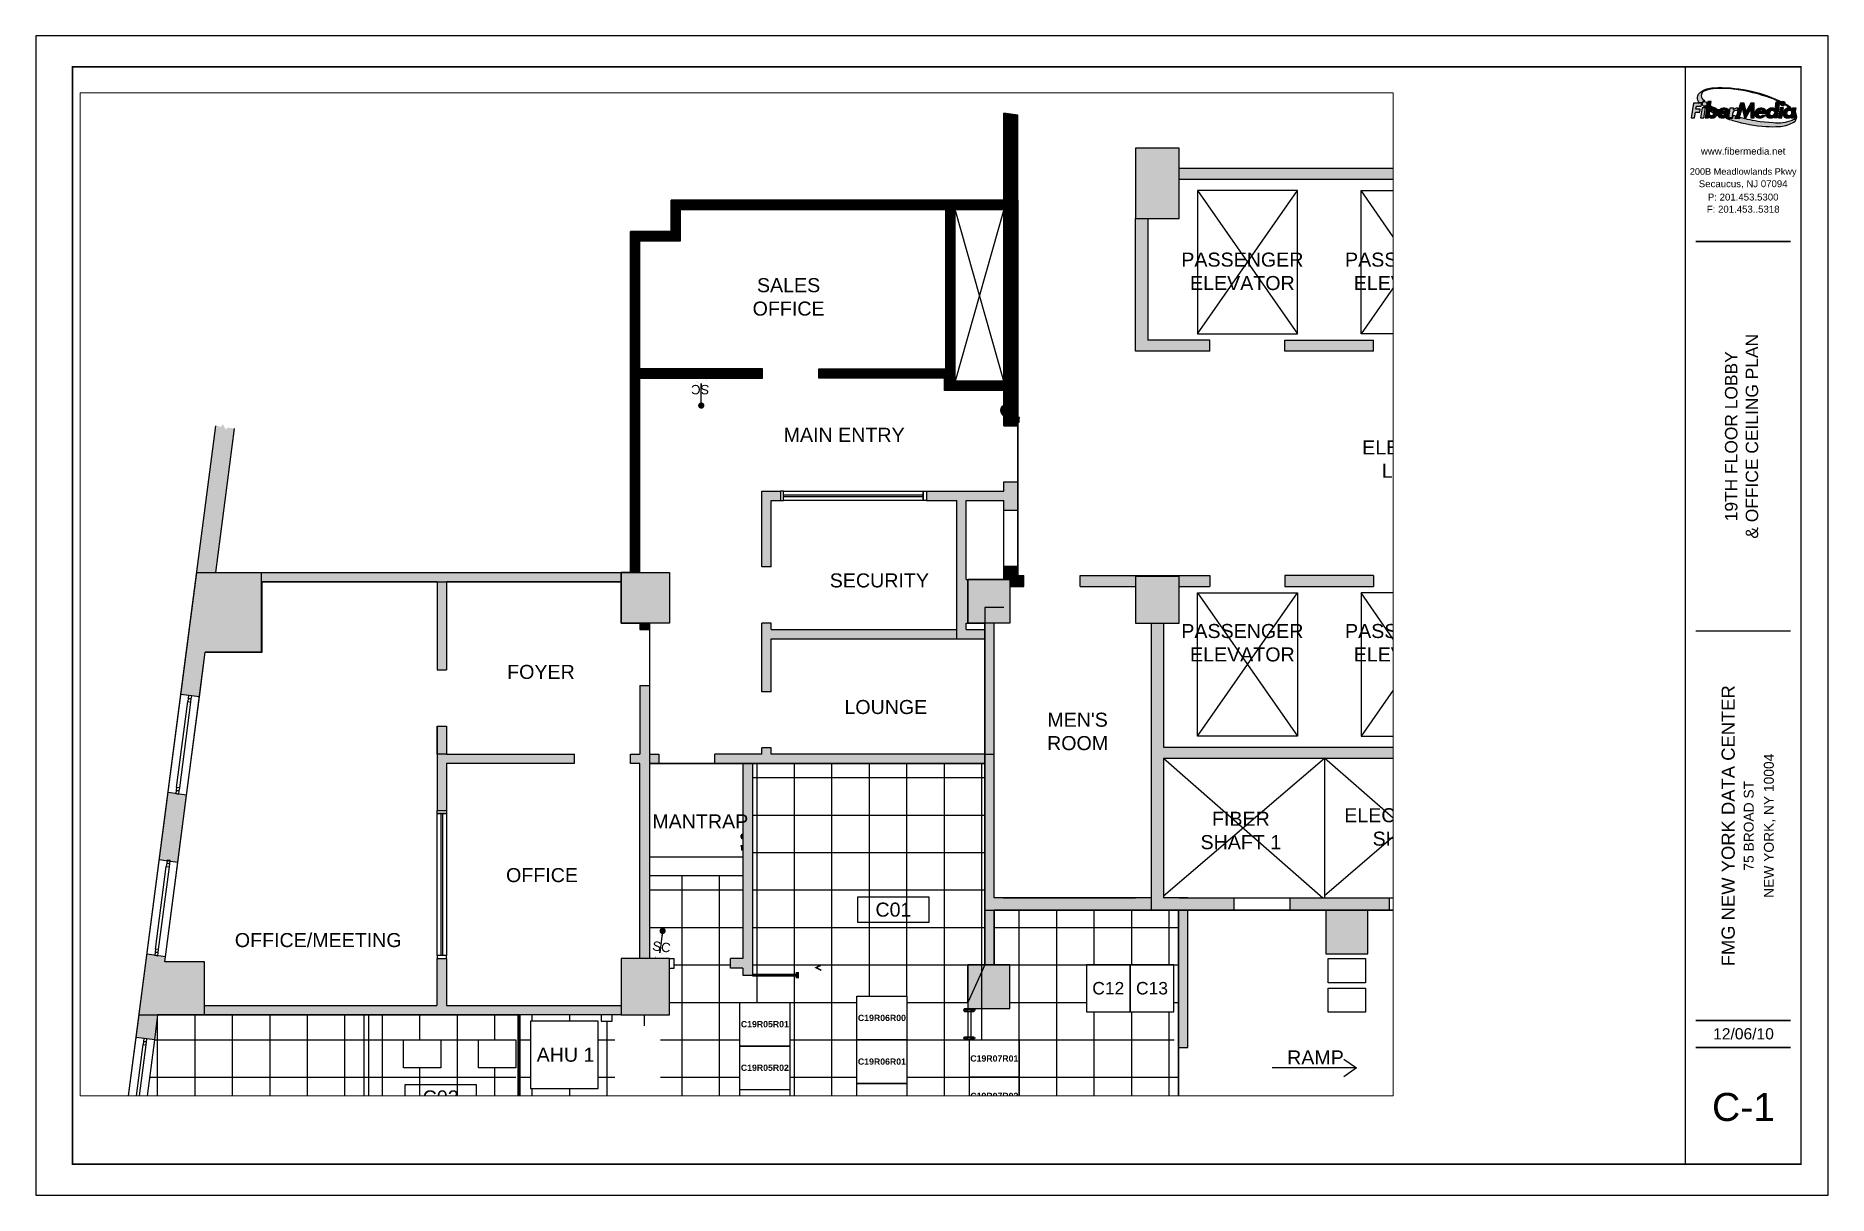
# Paper-space layout 'Lobby Ceiling Plan' of a CAD drawing. Header units: inches. Extents: x 0 to 17, y -24 to -13.
# The model-space entities are those that its viewports show. They can reach past a viewport. Long polylines and large blocks are cut down to what shows.
import ezdxf
from ezdxf.enums import TextEntityAlignment as Align

# ---------------------------------------------------------------- set-up
doc = ezdxf.new("R2010")
doc.units = ezdxf.units.IN
doc.header["$LTSCALE"] = 48
doc.header["$MEASUREMENT"] = 0
doc.linetypes.add('DASHED2', pattern=[0.375, 0.25, -0.125])
for name, color, linetype in [('A-ANNO-TEXT-90', 1, 'Continuous'), ('A-ANNO-TEXT-CAGE', 4, 'Continuous'), ('A-COLS', 6, 'Continuous'), ('A-COLS-PATT', 8, 'Continuous'), ('A-FLOR-CAGE', 3, 'Continuous'), ('A-FLOR-ELEV', 1, 'Continuous'), ('A-FLOR-EQUIP', 3, 'Continuous'), ('A-FLOR-GLAZ', 2, 'Continuous'), ('A-FLOR-PART', 6, 'Continuous'), ('A-FLOR-PART-FILL', 252, 'Continuous'), ('A-FLOR-PATT-RAFL', 8, 'Continuous'), ('A-FLOR-RACK', 3, 'Continuous'), ('A-FLOR-SCRTY-CAMR', 3, 'Continuous'), ('A-FLOR-SILL', 1, 'Continuous'), ('A-FLOR-STAIR', 2, 'Continuous'), ('AG-TTL', 1, 'Continuous')]:
    doc.layers.add(name, color=color, linetype=linetype)
doc.styles.add('HBA-DimT', font='ARCHS.SHX', dxfattribs={"width": 0.8})
doc.styles.get("Standard").update_dxf_attribs({"font": 'arial.ttf'})
doc.styles.add('TITLES', font='arial.ttf')
doc.styles.add('TITLES-3', font='arial.ttf')
doc.dimstyles.new('MJH ISO-25', dxfattribs={"dimscale": 2, "dimtxt": 2, "dimasz": 2, "dimexe": 1, "dimexo": 2, "dimtad": 1, "dimzin": 9, "dimlunit": 4, "dimtxsty": 'HBA-DimT', "dimblk": 'ARCHTICK', "dimcen": 2.5, "dimdle": 1, "dimclrd": 256, "dimclre": 256, "dimclrt": 4, "dimadec": 0, "dimazin": 0, "dimtfac": 0.75, "dimtmove": 0, "dimatfit": 3, "dimldrblk": 'DOT', "dimfxl": 1, "dimfrac": 1, "dimlwd": -1, "dimlwe": -1, "dimarcsym": 0})
doc.dimstyles.get("Standard").update_dxf_attribs({"dimtxt": 0.18, "dimasz": 0.18, "dimexe": 0.18, "dimexo": 0.0625, "dimgap": 0.09, "dimtad": 0, "dimtih": 1, "dimtoh": 1, "dimdec": 4, "dimzin": 0, "dimdsep": 46, "dimtxsty": 'Standard', "dimcen": 0.09, "dimadec": 0, "dimazin": 0, "dimtfac": 1, "dimtdec": 4, "dimtofl": 0, "dimtmove": 0, "dimatfit": 3, "dimfxl": 1, "dimtolj": 1, "dimtzin": 0, "dimarcsym": 0})
pattern_1 = [(45, (0, 0), (-0.08838834764831843, 0.08838834764831845), [])]

psp = doc.layouts.new('Lobby Ceiling Plan')

msp = doc.modelspace()

# ---------------------------------------------------------------- texts
at = {"layer": 'A-ANNO-TEXT-90', "char_height": 9, "attachment_point": 5, "style": 'TITLES'}
for s, insert, width in [('PASSENGER ELEVATOR', (272309.0434097629, 274977.2132304654), 75.9571129520773), ('PASSENGER ELEVATOR', (272413.9325844879, 274977.2132304654), 75.9571129520773), ('SALES OFFICE', (272018.3515300283, 274960.840530117), 75.9375), ('MAIN ENTRY', (272053.9318294881, 274872.5020967437), 75.9571129520773), ('ELEVATOR LOBBY', (272419.3419616399, 274856.8910368928), 75.9571129520773), ('SECURITY', (272076.5024832129, 274779.1432571744), 75.9571129520773), ('PASSENGER ELEVATOR', (272309.0434097629, 274739.2132192718), 75.9571129520773), ('PASSENGER ELEVATOR', (272413.9325844878, 274739.2132192718), 75.9571129520773), ('FOYER', (271859.7037030883, 274720.5081356665), 75.9375), ('LOUNGE', (272080.6390925865, 274698.0092657923), 75.9571129520773), ("MEN'S ROOM", (272203.4809633479, 274682.376115171), 75.9571129520773), ('MANTRAP', (271961.7727726475, 274624.7913255456), 75.9571129520773), ('FIBER SHAFT 1', (272308.0821521064, 274618.90776073), 75.9571129520773), ('ELECTRICAL SHAFT', (272413.0795306936, 274621.1643818374), 26.79316318151541), ('OFFICE', (271860.3884803713, 274590.2798552241), 75.9571129520773), ('OFFICE/MEETING', (271717.0207489146, 274548.6504824645), 75.9571129520773), ('AHU 1', (271875.4592600414, 274475.1858178539), 75.9571129520773), ('RAMP', (272355.8723885823, 274473.5012112147), 75.9571129520773)]:
    msp.add_mtext(s, dxfattribs=dict(at, insert=insert, width=width))
at = {"layer": 'A-FLOR-EQUIP', "width": 13.86379124189261, "attachment_point": 1, "style": 'TITLES'}
for insert, char_height, rotation in [((271967.5610933964, 274898.4768955511), 6, 179.99999999999997), ((271931.5657322217, 274548.1123576888), 5.999999999999999, 352.4595060120846)]:
    msp.add_mtext('SC', dxfattribs=dict(at, insert=insert, char_height=char_height, rotation=rotation))
at = {"layer": 'A-FLOR-RACK', "attachment_point": 5, "style": 'TITLES'}
for s, insert, char_height, width in [('C12', (272223.1349250319, 274517.8162338924), 8, 24.62477305572247), ('C13', (272251.1349294857, 274517.8162338924), 8, 24.62477305572247), ('{\\fArial|b1|i0|c0|p34;C19R06R00}', (272078.1349370355, 274498.816235664), 4, 24.625), ('{\\fArial|b1|i0|c0|p34;C19R05R01}', (272003.1349370355, 274494.8162321207), 4, 24.625), ('{\\fArial|b1|i0|c0|p34;C19R07R01}', (272150.1349383935, 274472.8162338923), 4, 24.625), ('{\\fArial|b1|i0|c0|p34;C19R05R02}', (272003.1349370355, 274466.8821129301), 4, 24.625), ('{\\fArial|b1|i0|c0|p34;C19R06R01}', (272078.1349370355, 274470.8162321207), 4, 24.625), ('{\\fArial|b1|i0|c0|p34;C19R06R02}', (272078.1349370355, 274442.8162285774), 4, 24.625), ('{\\fArial|b1|i0|c0|p34;C19R07R02}', (272150.1349419566, 274448.8162338923), 4, 24.625)]:
    msp.add_mtext(s, dxfattribs=dict(at, insert=insert, char_height=char_height, width=width))

# ---------------------------------------------------------------- blocks, each defined once
blk = doc.blocks.new('A$C0594215C')
h = blk.add_hatch(color=252)
edge = h.paths.add_edge_path()
edge.add_arc((0.1709584520221278, -2.083412417283995), 1.994241966931446, 62.78941536878353, 63.22376952168978)
edge.add_line((1.069378830522702, -0.3030074503830686), (1.071617104786519, -0.2885521231887243))
edge.add_line((1.071617104786519, -0.2885521231887243), (1.040140566052813, -0.2885521231887243))
edge.add_arc((0.1709584520220259, -2.083412417283903), 1.99424196693141, 64.16087023338495, 72.49067860598396)
edge.add_arc((-0.5277084517235218, -3.968215901324365), 4.003150465513878, 71.0702508235103, 84.87925500281447)
edge.add_arc((-0.3279088631606356, -2.369745897196541), 2.39389000902527, 86.22761131080384, 94.90238556720435)
edge.add_arc((-0.4566078224503712, -0.695014201693217), 0.7144417293695254, 96.09674002829891, 112.5899473717824)
edge.add_arc((-0.6925404297798822, -0.1516498851547301), 0.1224750865826184, 108.3256368973689, 226.64074568241)
edge.add_arc((0.06924796671472477, 0.5894775064872809), 1.185198823558726, 224.4632536954635, 227.3058588094185)
edge.add_arc((-0.7370074130625661, -0.3487148906776948), 0.06714029003129537, 87.78886458942061, 157.4044804465227)
edge.add_line((-0.7989940322651883, -0.3229180384411219), (-0.8542210732216056, -0.3229180384411201))
edge.add_arc((-0.7387793199977679, -0.2018786304285818), 0.1672642719752762, 124.041875156641, 226.3559731906128, ccw=False)
edge.add_arc((-0.5144292626139443, -0.5079410988120755), 0.5466614540864426, 90.82985394865119, 125.5690931979918, ccw=False)
edge.add_arc((-0.3610322513703007, -3.311478692262784), 3.354023228119497, 64.95134072622949, 92.75674945493648, ccw=False)
edge.add_arc((0.7039107332047472, -1.147300799936029), 0.9437524349426538, 65.16556394757907, 67.89692153606262, ccw=False)
edge.add_arc((1.136874550745162, -0.3418156465467824), 0.06276319090301803, 125.6608338282049, 149.4029760901692)
h = blk.add_hatch(color=150)
h.paths.add_polyline_path([(-0.9439911472762432, -0.4731319960804505), (-0.9328605767375677, -0.4038293996040885), (-0.815976758122769, -0.4038293996040885), (-0.8042101655276213, -0.3305667204188687), (-1.005292228222817, -0.3305667204188687), (-1.061935408904997, -0.6832458108854187), (-0.977737164824589, -0.6832458108854205), (-0.9554397288431531, -0.544414633911245), (-0.8524234275730151, -0.544414633911245), (-0.8409748460060946, -0.4731319960804505)])
h.paths.add_polyline_path([(-0.8315595787810537, -0.6832458108854205), (-0.7543777457121728, -0.6832458108854187), (-0.7161092471273811, -0.4449735402985642), (-0.7932910801962691, -0.4449735402985731)])
h.paths.add_polyline_path([(-0.7921219219888123, -0.3487148906780728, 1), (-0.6818929041367845, -0.3487148906780728, 1)])
h.paths.add_polyline_path([(-0.04752948349631225, -0.4894467109836018), (-0.04038672422671397, -0.4449735402985624), (-0.1197046902389509, -0.4449735402985624), (-0.157973188823739, -0.6832458108854151), (-0.07865522281150916, -0.6832458108854222), (-0.05807147748218711, -0.5550846360765505, -0.245071500450143), (-0.01616514480915043, -0.5173092833866235, -0.2049683213130661), (0.0445668823545553, -0.5158868664348422), (0.05507708918350573, -0.443266386627263, 0.1480760763406219), (0.01158334787850634, -0.4483325901713702, 0.0958231418744584)])
h = blk.add_hatch(color=252)
edge = h.paths.add_edge_path()
edge.add_arc((-0.5584988805977833, -0.114976916662535), 0.3607012231287179, 236.5400983716009, 237.562923876772)
edge.add_arc((0.5293194132058447, 1.413000961975328), 2.235934034398122, 235.0372289959115, 235.8469038586064)
edge.add_line((-0.7259476360411483, -0.4373248583208191), (-0.7071341026659823, -0.4373248583208156))
edge.add_line((-0.7071341026659823, -0.4373248583208156), (-0.7089661904222773, -0.4487320398343329))
edge.add_arc((0.5293194132056713, 1.413000961975111), 2.235934034397848, 236.3711188150108, 236.9146349213882)
edge.add_line((-0.6912500706209634, -0.4603946559683649), (-0.6786437973078812, -0.3819038482014641))
edge.add_arc((-0.7444768747685605, -0.33760494926131), 0.07934977337871726, 260.646895352226, 326.06349712130617, ccw=False)
edge = h.paths.add_edge_path()
edge.add_arc((0.06924796671479616, 0.5894775064891622), 1.185198823560329, 236.2250848106262, 239.4956442540021)
edge.add_arc((-0.519879557446649, -0.5415871414219011), 0.1106152387782565, 96.4801786782034, 110.1386059489327)
edge.add_arc((-0.5298737445793613, -0.547784849296689), 0.1135785383427976, 104.3187470870249, 127.9229163778035)
edge.add_line((-0.5996792003322255, -0.4581897449704968), (-0.589641685545562, -0.3956928734517966))
edge = h.paths.add_edge_path()
edge.add_arc((-0.2709623054637533, -0.5878551794541035), 0.1626263114402569, 144.004809004419, 152.479002677329)
edge.add_arc((-0.5824146488473552, -0.5474296513729059), 0.1707947899236683, 11.72904961998594, 13.16119415732322)
edge.add_arc((-0.5192446614920238, -0.5286270174367876), 0.105076219430628, 11.02021304879129, 27.11211110247318)
edge.add_arc((0.1448197807670578, 0.6364064544775003), 1.254402788363411, 242.9462933076306, 244.1288281190921)
edge = h.paths.add_edge_path()
edge.add_arc((0.5293194132004926, 1.407691847918703), 2.235934034395837, 239.91588308536, 242.2112484682238)
edge.add_arc((-0.5789282358464746, -0.5596961891679846), 0.06668718741910036, 350.7831718364495, 372.246437661924)
edge.add_arc((-0.5579463066670773, -0.563961833901156), 0.04786988906962306, 22.61938422938717, 62.3609906839571)
edge.add_arc((-0.5587644726308713, -0.608386547774685), 0.08983294516621866, 75.14884898080328, 106.0788035953638)
edge.add_arc((-0.5391596285832256, -0.6009187423208008), 0.09053392178470354, 119.4301234675816, 125.3107629498658)
edge = h.paths.add_edge_path()
edge.add_line((-0.1557309399546014, -0.5886563389343884), (-0.3293648771392732, -0.5886563389343848))
edge.add_line((-0.3293648771392732, -0.5886563389343848), (-0.3293648771392732, -0.6091432262947674))
edge.add_arc((-0.2901175050265417, -0.5827829778931662), 0.04727810183953379, 213.8870330073015, 332.8460239399074)
edge.add_line((-0.2480502414908585, -0.6043599158633395), (-0.1582530643713511, -0.6043599158633395))
edge.add_line((-0.1582530643713511, -0.6043599158633395), (-0.1557309399546014, -0.5886563389343884))
edge = h.paths.add_edge_path()
edge.add_line((0.1125556042908258, -0.6745786467285875), (0.1060034805098375, -0.6960315596464408))
edge.add_line((0.1060034805098375, -0.6960315596464408), (-0.005567069166875882, -0.6960315596464408))
edge.add_line((-0.005567069166875882, -0.6960315596464408), (0.01127160104475777, -0.6451468648773133))
edge.add_arc((1.200554078187313, 3.258556665807383), 4.080844773563251, 252.0636616589661, 253.0563848921706, ccw=False)
edge.add_line((-0.05618320337368132, -0.6239561121565451), (-0.0677591167331073, -0.6960315596464426))
edge.add_line((-0.0677591167331073, -0.6960315596464426), (-0.1729762890325297, -0.696031559646439))
edge.add_line((-0.1729762890325297, -0.696031559646439), (-0.1618463988069969, -0.6267331990236844))
edge.add_arc((-0.2806453659168048, -0.5709757821471662), 0.1312329384076234, 293.89652817515673, 334.8573341880382, ccw=False)
edge.add_arc((0.5293194132057565, 1.413000961975097), 2.235934034397882, 250.2161091887117, 254.8021579129318)
edge.add_arc((0.9287271837570286, 2.38799455546791), 3.284102182812922, 252.5362963978491, 266.760041494498)
edge.add_arc((0.8962114969054849, 1.991936281189155), 2.886856852114225, 266.9600882480628, 273.0399117519371)
edge.add_arc((0.9972862860723108, -0.05007687140053507), 0.8423891327112868, 273.5404209041839, 296.6493961822535)
edge.add_arc((1.318880292104831, -0.6564303268407057), 0.1569688639149812, 290.9960937629002, 398.7429001081705)
edge.add_line((1.441310047317476, -0.5581950008254086), (1.43725783654282, -0.5843651773560463))
edge.add_arc((1.338238461958998, -0.635905774508418), 0.1116300573223636, -74.79073135478001, 27.497438359595776, ccw=False)
edge.add_arc((1.022168621060813, 0.07384928093940357), 0.8874322738903284, 262.5245608080628, 292.90240459135254, ccw=False)
edge.add_line((0.9067126345443874, -0.8060404598347901), (0.6005406320812803, -0.777936605636345))
edge.add_arc((1.200554078187356, 3.258556665807508), 4.080844773563383, 254.53729395839298, 261.54505320372846, ccw=False)
h = blk.add_hatch(color=150)
h.paths.add_polyline_path([(-0.464485142721113, -0.6506973027361997, 0.2422313771518775), (-0.4298396226932404, -0.5114791628187234, 0.2292342290760988), (-0.4772120682256222, -0.4478769649042444, 0.1981652741137444), (-0.5556947880809702, -0.4450501999229957, 0.1572452597342862), (-0.6108464704058818, -0.4794873226813102), (-0.5807737079797661, -0.2922444035421403), (-0.6564970456431425, -0.2922444035421404), (-0.7192951075691701, -0.6832458108854205), (-0.6435717699057868, -0.6832458108854224), (-0.6371805040175929, -0.6434516853926056, 0.2184930468814389), (-0.5981178874703339, -0.6846184754293763, 0.1922688431431269), (-0.52882683663384, -0.6846184754293763, 0.1528358977234149)])
h.paths.add_polyline_path([(-0.5394517096472456, -0.6175071193958779, -0.3487793084046487), (-0.6208198438288302, -0.6063099687616728, -0.3083958033458566), (-0.6185834228036207, -0.5378888816189449, -0.1098904949678576), (-0.5866216387563092, -0.5096609152313434, -0.1403228544293816), (-0.5329658476289718, -0.5090715903955785, -0.1824679828219365), (-0.5064327678955002, -0.5379484436120577, -0.1525949031095943), (-0.5099705039540794, -0.5821477071495381, -0.1943207963366883)], flags=16)
blk.add_hatch(color=7).paths.add_polyline_path([(0.4551716178186531, -0.3305667204188687), (0.3717930145098194, -0.3305667204188705), (0.2577278615335246, -0.5328890657912595), (0.2129357394400877, -0.3305667204188634), (0.1288395170394949, -0.3305667204188634), (0.0121315968711535, -0.6832458108854205), (0.09653970216555763, -0.6832458108854205), (0.1642387413365327, -0.4615861413640943), (0.2179311398465735, -0.6832458108854187), (0.250600450719201, -0.6832458108854187), (0.375982897246594, -0.4654101950113709), (0.3706298007082225, -0.6832458108854187), (0.455171617818646, -0.6832458108854187)])
h = blk.add_hatch(color=256)
h.paths.add_polyline_path([(1.062692946819645, -0.2962008051664693), (0.9827583295877282, -0.2962008051664746), (0.9542080179841683, -0.4805857585216575, 0.1660834034530181), (0.912927642226208, -0.4462745412662041, 0.1922688431432861), (0.8436365913896609, -0.4462745412661828, 0.1302370855333304), (0.7819837571356274, -0.4847839311246496, 0.2760747585615823), (0.7446493774490683, -0.6194138538768765, 0.2292342290759845), (0.7920218229814395, -0.6830160517913164, 0.1612593907235224), (0.8779785577879835, -0.688053098275633, 0.1252117057155182), (0.928042070101629, -0.6495719029395364), (0.9228279756363733, -0.6832458108854187), (1.00276259286829, -0.6832458108854169)])
h.paths.add_polyline_path([(0.9362989646214679, -0.5244444720866159, -0.3047964561301256), (0.9345300912018857, -0.5922166724003528, -0.1119520285667268), (0.9021007595489365, -0.6210935256169492, -0.1403228544293417), (0.8484449684216138, -0.6216828504527143, -0.1824679828220262), (0.8219118886881347, -0.5928059972362156, -0.1525949031096704), (0.8254496247467316, -0.5486067336987173, -0.1943207963362681), (0.8549308304398302, -0.5132473214524413, -0.3487793084049131)], flags=16)
h = blk.add_hatch(color=7)
h.paths.add_polyline_path([(1.154277623326792, -0.4449735402985642), (1.074343006094889, -0.4449735402985677), (1.037448739789763, -0.6832458108854151), (1.117383357021666, -0.6832458108854222)])
h.paths.add_polyline_path([(1.081760041819127, -0.3418156465476727, 1), (1.191989059671155, -0.3418156465476727, 1)])
h = blk.add_hatch(color=252)
edge = h.paths.add_edge_path()
edge.add_arc((1.294789548762088, -0.5238541741345519), 0.09067722310861838, 68.35041922940898, 69.08930672506436)
edge.add_arc((1.289726775181985, -0.5330404807245797), 0.1010758765283463, 68.26698003533005, 96.40550105702381)
edge.add_line((1.278450311232106, -0.4325955994375743), (1.249091234959067, -0.4057262949633778))
edge.add_arc((0.1709584520220351, -2.083412417283851), 1.994241966931359, 57.27395073966413, 59.18374888272163)
edge.add_arc((1.136874550745189, -0.3418156465472389), 0.06276319090322025, 332.5701881616779, 357.8213908788101)
edge.add_arc((0.7039107332057878, -1.147300799931888), 0.9437524349385841, 48.58238692836511, 58.31666075905122, ccw=False)
h = blk.add_hatch(color=150)
h.paths.add_polyline_path([(-0.3421506259002953, -0.6127866523531917), (-0.3421506259002918, -0.5758705901733645), (-0.1614259656604986, -0.5758705901733663, 0.340467163760611), (-0.1889941120606977, -0.4639251802061164, 0.5066452923940188), (-0.4137871478878736, -0.5468857539114218, 0.1586564397956879), (-0.4071284165138422, -0.6427457196372579, 0.1576907027495531), (-0.3525268192468296, -0.6866815408024998, 0.1371768687911763), (-0.2553093411860381, -0.6866815408024998, 0.2433452316852604), (-0.1715670514486263, -0.6171456646243598), (-0.240854213321871, -0.6171456646243598, -0.549380458128436)])
h.paths.add_polyline_path([(-0.3390040020224063, -0.5337555240530634, -0.5265984072587759), (-0.2373027410867827, -0.4988498700475361, -0.2686918640123406), (-0.2239423709463857, -0.5337555240530634)], flags=16)
h = blk.add_hatch(color=7)
h.paths.add_polyline_path([(0.701476994245315, -0.4639251802061164, 0.5066452923940188), (0.4766839584181426, -0.5468857539114218, 0.1586564397956879), (0.483342689792174, -0.6427457196372579, 0.1576907027495531), (0.5379442870591866, -0.6866815408024998, 0.1371768687911763), (0.6351617651199781, -0.6866815408024998, 0.2433452316852604), (0.71890405485739, -0.6171456646243598), (0.6496168929841453, -0.6171456646243598, -0.549380458128436), (0.5483204804057209, -0.6127866523531917), (0.5483204804057245, -0.5758705901733645), (0.7290451406455141, -0.5758705901733663, 0.340467163760611)])
h.paths.add_polyline_path([(0.671159234551606, -0.5337555240530634), (0.5560976034755818, -0.5337555240530634, -0.5265984072586107), (0.657798864411177, -0.4988498700475166, -0.2686918640125928)], flags=16)
h = blk.add_hatch(color=256)
h.paths.add_polyline_path([(1.324372300600185, -0.4462745412662148, 0.1922688431434381), (1.255081249763581, -0.4462745412661917, 0.1302370855333025), (1.193428415509576, -0.4847839311246602, 0.2760747585615811), (1.156094035823021, -0.6194138538768907, 0.2292342290758893), (1.203466481355377, -0.6830160517913075, 0.1612593907235385), (1.289423216161925, -0.6880530982756365, 0.125211705715542), (1.339486728475581, -0.6495719029395328), (1.334272634010329, -0.6832458108854151), (1.414207251242239, -0.6832458108854151), (1.451101517547361, -0.4449735402985642), (1.371166900315455, -0.4449735402985642), (1.365652676358124, -0.4805857585216575, 0.1660834034529354)])
h.paths.add_polyline_path([(1.347743622995417, -0.5244444720866088, -0.3083958033495888), (1.345507201969728, -0.5928655592300078, -0.1098904949657672), (1.313545417922892, -0.6210935256169492, -0.1403228544293557), (1.259889626795566, -0.6216828504527125, -0.1824679828218888), (1.233356547062094, -0.5928059972362405, -0.1525949031094339), (1.236894283120652, -0.5486067336988043, -0.194320796336881), (1.266375488813825, -0.5132473214524165, -0.3487793084046638)], flags=16)
blk.add_line((1.334272634010329, -0.6832458108854187), (1.414207251242232, -0.6832458108854205))
at = {"color": 252}
for points in [[(1.082849975142398, -0.3098693891248256, 0.001895229791132457), (1.069378830522702, -0.3030074503830686), (1.071617104786519, -0.2885521231887243), (1.040140566052813, -0.2885521231887243, 0.03636165827306567), (0.7709479942888287, -0.1815676360672729, 0.06032616856001785), (-0.170407552634785, 0.01895724729287984, 0.03786892965383652), (-0.5324868896217048, 0.01538663715040833, 0.07208968664432779), (-0.7310487088770508, -0.03538613640046684, 0.5675892245402974), (-0.776628227894637, -0.2406970021301387, 0.0124038407164836), (-0.7344170054064492, -0.2816245908299404, 0.3134558342570217), (-0.7989940322651883, -0.3229180384411219), (-0.8542210732216056, -0.3229180384411201, -0.4786589444729102), (-0.8324136359739285, -0.06327866090803802, -0.1527501872827882), (-0.5223466573924647, 0.03866301775111403, -0.1219227854038058), (1.059020278775545, -0.2729062270430536, -0.01191836001764309), (1.100284492139906, -0.2908216690240142, 0.1039668236059546)], [(-0.7573726745431557, -0.4158998078628002, 0.004462947815152335), (-0.751969294961448, -0.4194019010716747, 0.003532887754393757), (-0.7259476360411483, -0.4373248583208191), (-0.7071341026659823, -0.4373248583208156), (-0.7089661904222773, -0.4487320398343329, 0.002371540844472829), (-0.6912500706209634, -0.4603946559683649), (-0.6786437973078812, -0.3819038482014641, -0.293446667063234)], [(-0.589641685545562, -0.3956928734517966, 0.01427147646340206), (-0.5323635361593624, -0.4316786279869937, 0.05966678784963601), (-0.5579635411699364, -0.43773464393756, 0.1033583336597226), (-0.5996792003322255, -0.4581897449704968)], [(1.328243005524843, -0.4395735415947293, 0.003224016070622273), (1.327153369222678, -0.4391491452644498, 0.123398130634315), (1.278450311232106, -0.4325955994375743), (1.249091234959067, -0.4057262949633778, 0.00833325929926334), (1.192581641140958, -0.3707282426256224, 0.1106271704536815), (1.199592375066061, -0.3442015729523007, -0.04249934181818223)], [(-0.5914892244348628, -0.5270404343290558, 0.01001575575805477), (-0.5131020290790609, -0.5703775499653698, 0.09392591860414795), (-0.5137585622834919, -0.5455507088451217, 0.1751647028251352), (-0.5357394990469118, -0.5215544763454325, 0.1357827486056406), (-0.5836445329810189, -0.5220677164908345, 0.02566476300210364)], [(-0.402537777784957, -0.4922768751370903, 0.03699250549519911), (-0.4151860764648774, -0.5127098465925162, 0.006248990724130681), (-0.4161060677270534, -0.5085411426483226, 0.07032976486685392), (-0.4257145856311375, -0.4807403094763281, 0.005159827285565176)], [(-0.1557309399546014, -0.5886563389343884), (-0.3293648771392732, -0.5886563389343848), (-0.3293648771392732, -0.6091432262947674, 0.5713097235665051), (-0.2480502414908585, -0.6043599158633395), (-0.1582530643713511, -0.6043599158633395)], [(0.1125556042908258, -0.6745786467285875), (0.1060034805098375, -0.6960315596464408), (-0.005567069166875882, -0.6960315596464408), (0.01127160104475777, -0.6451468648773133, -0.004331599335719296), (-0.05618320337368132, -0.6239561121565451), (-0.0677591167331073, -0.6960315596464426), (-0.1729762890325297, -0.696031559646439), (-0.1618463988069969, -0.6267331990236844, -0.1806528547857834), (-0.2274847152853319, -0.6909592366212625, 0.02001308373530438), (-0.05683702907758814, -0.7447343395270405, 0.06214260323679621), (0.7431169158915907, -0.8908582889914936, 0.02653445933012724), (1.049306077919379, -0.8908582889914936, 0.101175043808208), (1.37512291105579, -0.8029772205379011, 0.5081346510250146), (1.441310047317476, -0.5581950008254086), (1.43725783654282, -0.5843651773560463, -0.4785198978218252), (1.367524081090465, -0.7436258850258177, -0.1333300928544844), (0.9067126345443874, -0.8060404598347901), (0.6005406320812803, -0.777936605636345, -0.03058665103199306)]]:
    blk.add_lwpolyline(points, format="xyb", close=True, dxfattribs=at)
at = {"color": 150}
for points in [[(-1.061935408905001, -0.6832458108854205), (-0.977737164824589, -0.6832458108854205), (-0.9554397288431566, -0.544414633911245), (-0.8524234275730151, -0.544414633911245), (-0.8409748460060982, -0.4731319960804541), (-0.9439911472762397, -0.4731319960804505), (-0.9328605767375677, -0.4038293996040903), (-0.815976758122769, -0.4038293996040885), (-0.8042101655276177, -0.3305667204188651), (-1.005292228222817, -0.3305667204188687), (-1.061935408905001, -0.6832458108854205)], [(-0.7543777457121728, -0.6832458108854205), (-0.7161092471273811, -0.4449735402985624), (-0.7932910801962691, -0.4449735402985695), (-0.8315595787810572, -0.6832458108854205)]]:
    blk.add_lwpolyline(points, close=True, dxfattribs=at)
for points in [[(-0.6108464704058818, -0.4794873226813099), (-0.5807737079797661, -0.2922444035421403), (-0.6564970456431425, -0.2922444035421403), (-0.7192951075691703, -0.6832458108854205), (-0.6435717699057868, -0.6832458108854222), (-0.6371805040175929, -0.6434516853926056, 0.2184930468814389), (-0.5981178874703339, -0.6846184754293763, 0.1922688431431269), (-0.52882683663384, -0.6846184754293763, 0.1528358977234149), (-0.464485142721113, -0.6506973027361997, 0.2422313771518775), (-0.4298396226932404, -0.5114791628187234, 0.2292342290760988), (-0.4772120682256222, -0.4478769649042444, 0.1981652741137445), (-0.5556947880809702, -0.4450501999229957, 0.1622829305430352), (-0.6121727389427782, -0.4810914463521048)], [(-0.6180680546762609, -0.4762177616190488, 0.0001645841879939112), (-0.6181151508044529, -0.4762758386788288, 0.0001645841879939112)]]:
    blk.add_lwpolyline(points, format="xyb", dxfattribs=at)
at = {"color": 7}
blk.add_lwpolyline([(0.4551716178186496, -0.6832458108854187), (0.4551716178186496, -0.3305667204188687), (0.3717930145098229, -0.3305667204188651), (0.2577278615335281, -0.5328890657912542), (0.2129357394400913, -0.3305667204188651), (0.1288395170394949, -0.3305667204188651), (0.01213159687115706, -0.6832458108854205), (0.09653970216555408, -0.6832458108854205), (0.1642387413365327, -0.4615861413640943), (0.21793113984657, -0.6832458108854205), (0.250600450719201, -0.6832458108854187), (0.375982897246594, -0.4654101950113727), (0.3706298007082225, -0.6832458108854187), (0.4550379060026195, -0.6832458108854187)], dxfattribs=at)
for points in [[(0.9542080179841683, -0.4805857585216557), (0.9827583295877353, -0.2962008051664728), (1.062692946819638, -0.2962008051664693), (1.002762592868287, -0.6832458108854187), (0.9228279756363769, -0.6832458108854187), (0.928042070101629, -0.6495719029395328, -0.1252117057155522), (0.8779785577879693, -0.6880530982756383, -0.1612593907235022), (0.792021822981436, -0.6830160517913146, -0.2292342290760988), (0.7446493774490577, -0.6194138538768357, -0.276074758561474), (0.7819837571356203, -0.4847839311246585, -0.1302370855333447), (0.8436365913896573, -0.4462745412661828, -0.1922688431431269), (0.9129276422261512, -0.4462745412661828, -0.1660834034532019)], [(0.6496168929841453, -0.6171456646243598), (0.71890405485739, -0.6171456646243598, -0.2433452316852561), (0.6351617651199781, -0.6866815408024998, -0.1371768687911763), (0.5379442870591902, -0.6866815408024998, -0.1576907027495572), (0.483342689792174, -0.6427457196372579, -0.1586564397957188), (0.4766839584181461, -0.546885753911404, -0.5066452923939466), (0.7014769942453043, -0.4639251802061075, -0.3404671637606559), (0.7290451406455141, -0.5758705901733663), (0.5483204804057209, -0.5758705901733645), (0.5483204804057209, -0.6127866523531917, 0.549380458128436)], [(0.6577988644112267, -0.4988498700475539, -0.2686918640121395), (0.6711592345516024, -0.5337555240530634), (0.5560976034755818, -0.5337555240530634, -0.5265984072588918)], [(0.9362989646214679, -0.5244444720866159, 0.3487793084046479), (0.8549308304398835, -0.5132473214524129, 0.1943207963366884), (0.8254496247467173, -0.5486067336987528, 0.1525949031095951), (0.8219118886881382, -0.5928059972362316, 0.1824679828219372), (0.8484449684216102, -0.6216828504527125, 0.1403228544293804), (0.9021007595489472, -0.6210935256169456, 0.1119520285663383), (0.934530091201804, -0.5922166724004665, 0.3047964561307527)]]:
    blk.add_lwpolyline(points, format="xyb", close=True, dxfattribs=at)
at = {"color": 150}
for points in [[(-0.6208198438288299, -0.6063099687616731, 0.3487793084046479), (-0.5394517096472455, -0.6175071193958779, 0.1943207963366884), (-0.5099705039540794, -0.582147707149538, 0.1525949031095951), (-0.5064327678955003, -0.5379484436120574, 0.1824679828219372), (-0.5329658476289723, -0.5090715903955783, 0.1403228544293804), (-0.5866216387563092, -0.5096609152313434, 0.1119520285663383), (-0.619050970409166, -0.5385377684478243, 0.3047964561307527)], [(-0.240854213321871, -0.6171456646243598), (-0.1715670514486263, -0.6171456646243598, -0.2433452316852561), (-0.2553093411860381, -0.6866815408024998, -0.1371768687911763), (-0.3525268192468261, -0.6866815408024998, -0.1576907027495572), (-0.4071284165138422, -0.6427457196372579, -0.1586564397957188), (-0.4137871478878701, -0.546885753911404, -0.5066452923939466), (-0.1889941120607119, -0.4639251802061075, -0.3404671637606559), (-0.1614259656604986, -0.5758705901733663), (-0.3421506259002918, -0.5758705901733645), (-0.3421506259002953, -0.6127866523531917, 0.549380458128436)], [(-0.2373027410867614, -0.4988498700475539, -0.2686918640121395), (-0.2239423709463857, -0.5337555240530634), (-0.3390040020224063, -0.5337555240530634, -0.5265984072588918)], [(-0.07865522281150916, -0.6832458108854222), (-0.157973188823739, -0.6832458108854187), (-0.1197046902389474, -0.4449735402985624), (-0.04038672422671752, -0.4449735402985624), (-0.04752948349631225, -0.4894467109836018, -0.09359216279658797), (0.01005303019546844, -0.4490179564196168, -0.1537512449355207), (0.05507708918350573, -0.443266386627263), (0.0445668823545553, -0.5158868664348422, 0.2049683213130661), (-0.01616514480915043, -0.5173092833866235, 0.245071500450143), (-0.05807147748218711, -0.5550846360765505)]]:
    blk.add_lwpolyline(points, format="xyb", close=True, dxfattribs=at)
at = {"color": 7}
blk.add_lwpolyline([(1.074343006094889, -0.4449735402985677), (1.037448739789763, -0.6832458108854187), (1.117383357021666, -0.6832458108854187), (1.154277623326792, -0.4449735402985642)], close=True, dxfattribs=at)
for points in [[(1.371166900315455, -0.4449735402985642), (1.451101517547361, -0.4449735402985642), (1.414207251242239, -0.6832458108854187), (1.334272634010329, -0.6832458108854187), (1.339486728475581, -0.6495719029395328, -0.1252117057155522), (1.289423216161921, -0.6880530982756383, -0.1612593907235022), (1.203466481355388, -0.6830160517913146, -0.2292342290760988), (1.15609403582301, -0.6194138538768357, -0.276074758561474), (1.193428415509576, -0.4847839311246585, -0.1302370855333447), (1.255081249763606, -0.4462745412661828, -0.1922688431431269), (1.324372300600103, -0.4462745412661828, -0.1660834034532019), (1.365652676358124, -0.4805857585216557)], [(1.34774362299542, -0.5244444720866159, 0.3487793084046479), (1.266375488813836, -0.5132473214524129, 0.1943207963366884), (1.236894283120673, -0.5486067336987528, 0.1525949031095951), (1.23335654706209, -0.5928059972362316, 0.1824679828219372), (1.259889626795566, -0.6216828504527125, 0.1403228544293804), (1.313545417922899, -0.6210935256169456, 0.1119520285663383), (1.345974749575756, -0.5922166724004665, 0.3047964561307527)]]:
    blk.add_lwpolyline(points, format="xyb", close=True)
at = {"color": 252}
blk.add_lwpolyline([(1.431124394710039, -0.5739907262990886, 0.0128639353569724), (1.42781716512641, -0.5692955227701226)], format="xyb", dxfattribs=at)
at = {"color": 150}
blk.add_circle((-0.7370074130627984, -0.3487148906780728), 0.05511450892601504, dxfattribs=at)
at = {"color": 7}
blk.add_circle((1.136874550745141, -0.3418156465476727), 0.05511450892601504, dxfattribs=at)
blk = doc.blocks.new('FMG 11x17')
at = {"color": 5, "const_width": 0.01475694444444444}
blk.add_lwpolyline([(0.3472222222222152, -23.70486111111111), (15.64541046618668, -23.70486111111111), (15.64541046618667, -13.2951388888889), (0.3472222222222152, -13.29513888888889)], close=True, dxfattribs=at)
for points in [[(15.64541046618668, -23.70486111111111), (16.74253437877431, -23.70486111111111), (16.74253437877431, -13.2951388888889), (15.64541046618667, -13.29513888888889)], [(16.64319427272049, -14.95177171234065), (15.7447505722405, -14.95177171234065)], [(16.64319427272049, -18.64728941852781), (15.7447505722405, -18.64728941852781)], [(16.64319427272049, -22.34280712471496), (15.7447505722405, -22.34280712471496)], [(16.64319427272049, -22.59793713611112), (15.7447505722405, -22.59793713611112)]]:
    blk.add_lwpolyline(points, dxfattribs=at)
at = {"xscale": 0.3953900133538824, "yscale": 0.3953900133538824, "zscale": 0.3953900133538824}
blk.add_blockref('A$C0594215C', (16.11903578192722, -13.50801857269848), dxfattribs=at)
at = {"layer": 'AG-TTL', "style": 'TITLES'}
for s, height, p in [('www.fibermedia.net', 0.0653322221734557, (16.19397242248049, -14.12713934886837)), ('200B Meadlowlands Pkwy', 0.06206561106478292, (16.1938403628175, -14.31832237929684)), ('Secaucus, NJ 07094', 0.0653322221734557, (16.19397242248049, -14.43607522856246)), ('F: 201.453..5318', 0.0653322221734557, (16.19397242248049, -14.67748884865754)), ('P: 201.453.5300', 0.0653322221734557, (16.19397242248049, -14.562525939016))]:
    blk.add_text(s, height=height, dxfattribs=at).set_placement(p, align=Align.CENTER)
at = {"layer": 'AG-TTL'}
for tag, height, style, p in [('SHEETNAME1', 0.1180555555555556, 'TITLES-3', (16.13932876333482, -16.79953056543422)), ('SHEETNAME2', 0.1180555555555556, 'TITLES-3', (16.33589787188766, -16.79953056543422)), ('SHEETNAME3', 0.1180555555555556, 'TITLES-3', (16.51808384673296, -16.79953056543422)), ('BUILDINGNAME', 0.125, 'TITLES', (16.11402371971855, -20.49504827162137)), ('BUILDINGADDRESS', 0.09375, 'TITLES', (16.29353027460938, -20.49504827162137)), ('BUILDINGADDRESS2', 0.09375, 'TITLES', (16.48431883000867, -20.49504827162137))]:
    blk.add_attdef(tag, text='', height=height, rotation=90, dxfattribs=dict(at, style=style)).set_placement(p, align=Align.CENTER)
at = {"layer": 'AG-TTL', "style": 'TITLES-3'}
for tag, height, p in [('DATE', 0.1058843523020944, (16.19722177216635, -22.46894767642606)), ('SHEET', 0.265625, (16.19722177216635, -23.16306614676498))]:
    blk.add_attdef(tag, text='', height=height, dxfattribs=at).set_placement(p, align=Align.MIDDLE_CENTER)
blk = doc.blocks.new('_ArchTick')
at = {"color": 0, "linetype": 'ByBlock', "const_width": 0.15}
blk.add_lwpolyline([(-0.5, -0.5), (0.5, 0.5)], dxfattribs=at)
blk = doc.blocks.new('_Dot')
at = {"color": 0, "linetype": 'ByBlock', "lineweight": -2}
blk.add_line((-0.5, 0), (-1, 0), dxfattribs=at)
at = {"color": 0, "linetype": 'ByBlock', "const_width": 0.5}
blk.add_lwpolyline([(-0.25, 0, 1), (0.25, 0, 1)], format="xyb", close=True, dxfattribs=at)
blk = doc.blocks.new('CAGE TAG')
at = {"linetype": 'Continuous'}
blk.add_lwpolyline([(-22.71957094920799, 8.28836215659976), (22.7195709492662, 8.28836215659976), (22.7195709492662, -8.288362156657968), (-22.71957094920799, -8.288362156657968)], close=True, dxfattribs=at)
at = {"style": 'TITLES'}
blk.add_attdef('CAGE', text='', height=9, dxfattribs=at).set_placement((0.007460157386958599, -0.001865467987954617), align=Align.MIDDLE_CENTER)
blk = doc.blocks.new('cagepost')
for points in [[(-3, -0.9999999999999998), (-3, 1), (3, 0.9999999999999998), (3, -1)], [(-1, -0.9999999999999999), (-0.9999999999999999, 1), (1, 0.9999999999999999), (0.9999999999999999, -1)]]:
    blk.add_lwpolyline(points, close=True)
for centre in [(-2.000000000000001, 5.99184330624114e-16), (1.999999999999999, 3.216285744678249e-16)]:
    blk.add_circle(centre, 0.3196529399901931)
at = {"layer": 'DEFPOINTS'}
blk.add_line((3.933997189190503, 2.032093121599595e-16), (-3.933997189190503, 6.849691075401658e-16), dxfattribs=at)

# ---------------------------------------------------------------- hatches: boundary and pattern name
at = {"layer": 'A-COLS-PATT'}
for points in [[(272240.5795290903, 275056.1217040303), (272240.5795301507, 275011.1217030876), (272268.5795301507, 275011.1217030876), (272268.5795290903, 275056.1217040303)], [(271680.5479521186, 274733.3162292431), (271680.5479521186, 274784.3162292431), (271651.3305599237, 274784.3162292431), (271663.3590167545, 274876.5345032409), (271658.8591196078, 274877.1633761512), (271657.8749714246, 274875.684977082), (271655.8878793019, 274879.4169216427), (271654.8912050404, 274877.7179030439), (271651.4740150079, 274878.1954646794), (271629.0290121463, 274706.1169135484), (271640.928217307, 274704.5648450762), (271644.678393582, 274733.3162292431)], [(271942.1349315641, 274751.8162032075), (271911.1349315641, 274751.8162032075), (271911.1349315642, 274784.3162292431), (271942.1349315642, 274784.3162292431)], [(272160.1350031231, 274751.8162032075), (272133.1350031231, 274751.8162032075), (272133.1350031231, 274779.8162032075), (272160.1350031231, 274779.8162032075)], [(272240.5795301506, 274781.8162032075), (272240.5795301506, 274751.8162032075), (272268.5795301506, 274751.8162032075), (272268.5795301506, 274781.8162032075)], [(271622.2017781811, 274599.6534033164), (271622.1371086615, 274599.1576031013), (271627.095110812, 274598.5109079046), (271632.7213590222, 274641.6455266127), (271620.8221538616, 274643.1975950847), (271615.1959056513, 274600.0629763767), (271620.1539078013, 274599.4162811801), (271620.218577321, 274599.9120813951)], [(272362.4193091942, 274567.8162379478), (272362.4193091942, 274539.8162379478), (272389.4193091942, 274539.8162379478), (272389.4193091942, 274567.8162379478)], [(271644.1349454874, 274500.8162027152), (271644.1349454874, 274534.8162027152), (271618.7871152435, 274534.8162027152), (271618.952922047, 274536.0873896561), (271619.2116001257, 274538.0705905163), (271607.3123949649, 274539.6226589883), (271600.3661824418, 274486.3683023643), (271612.2653876026, 274484.8162338923), (271614.3523377691, 274500.8162033801)], [(271942.1349315641, 274536.8162027152), (271911.1349315641, 274536.8162027152), (271911.1349315641, 274500.8162027152), (271942.1349315641, 274500.8162027152)], [(272160.1350031231, 274532.8162338923), (272133.1350031231, 274532.8162338923), (272133.1350031231, 274504.8162338923), (272160.1350031231, 274504.8162338923)]]:
    msp.add_hatch(color=256, dxfattribs=at).paths.add_polyline_path(points)
at = {"layer": 'A-FLOR-PART-FILL'}
h = msp.add_hatch(dxfattribs=at)
h.set_pattern_fill('ANSI31', color=256, style=0)
h.set_pattern_definition(pattern_1)
h.paths.add_polyline_path([(272165.1349175399, 275077.2918132945), (272156.1349176087, 275078.6723601542), (272156.1349176088, 275022.8162292431), (272125.1349176088, 275022.8162292431), (272125.1349176088, 275016.8162292431), (272156.1349176088, 275016.8162292431), (272156.1349176088, 274906.8162292431), (272125.1349176088, 274906.8162292431), (272125.1349176088, 274900.8162292431), (272156.1349176088, 274900.8162292431), (272156.1349176088, 274878.2978336273), (272165.1349175399, 274878.2978348228)])
h.paths.add_polyline_path([(272155.3970698612, 274891.0723903205), (272155.3970698612, 274885.0723903205), (272156.6470698612, 274885.0723903205), (272156.6470698612, 274891.0723903205)], flags=17)
edge = h.paths.add_edge_path(flags=17)
edge.add_arc((272158.3720698612, 274888.0723903205), 4.225, 134.7602701031495, 225.2397298968505)
h.paths.add_polyline_path([(272144.2324109245, 274901.2674789972), (272144.2324109245, 274874.8773016439), (272153.5393686325, 274874.8773016439), (272153.5393686325, 274901.2674789972)], flags=9)
h.paths.add_polyline_path([(272139.1068610005, 274895.590807783), (272139.1068610005, 274880.5539728581), (272145.1068610005, 274880.5539728581), (272145.1068610005, 274895.590807783)], flags=25)
for points in [[(272452.5795301214, 275043.1217139278), (272268.5795293966, 275043.1217139279), (272268.5795295616, 275036.1217139278), (272452.5795302864, 275036.1217139278)], [(272288.2457687916, 274933.121707683), (272248.5795301513, 274933.121707447), (272248.5795301507, 275011.1217030876), (272240.5795301507, 275011.1217030876), (272240.5795301514, 274926.1217074478), (272288.2457687916, 274926.1217076829)], [(272393.1349435141, 274933.121707683), (272336.2457687916, 274933.121707683), (272336.2457687916, 274926.121707683), (272393.1349435142, 274926.121707683)], [(272133.1350031231, 274779.8162032075), (272132.1349176088, 274779.8162032075), (272132.1349176088, 274830.3162292431), (272156.1349176087, 274830.3162292431), (272156.1349176087, 274824.2978336274), (272165.1349175399, 274824.297834823), (272165.1349175399, 274842.2978348229), (272156.1349176088, 274842.2978336274), (272156.1349176088, 274836.3162292431), (272106.6349176088, 274836.3162292431), (272106.6349176088, 274830.3162292431), (272126.1349176088, 274830.3162292431), (272126.1349176088, 274741.816231128), (272144.1349176088, 274741.8162292431), (272144.1349176088, 274676.8162346893), (272144.1349176088, 274667.8162350878), (272150.1349176088, 274667.8162350878), (272150.1349176088, 274751.8162032075), (272144.1349176088, 274751.8162032075), (272144.1349176088, 274747.8162292431), (272132.1349176088, 274747.8162292431), (272132.1349176088, 274751.8162032075), (272133.1350031231, 274751.8162032075)], [(272013.1349034914, 274836.316229243), (272001.1349041435, 274836.3162292431), (272001.1348997962, 274787.8162292429), (272007.1348997961, 274787.81623004), (272007.1349034913, 274830.3162292431), (272013.1349034914, 274830.3162292431)], [(271911.1349315642, 274784.3162292431), (271680.5479521186, 274784.3162292431), (271680.5479521186, 274778.3162292431), (271793.1297955153, 274778.3162292431), (271793.1297907333, 274721.8069177266), (271799.1297907333, 274721.8069185236), (271799.1297955154, 274778.3162292431), (271911.1349315642, 274778.3162292431)], [(272240.5795301506, 274781.8162032075), (272268.5795301506, 274781.8162032075), (272268.5795301506, 274775.2978348214), (272288.2457687916, 274775.2978348215), (272288.2457687916, 274782.2978348211), (272205.134918337, 274782.2978300416), (272205.1349175399, 274775.2978300412), (272240.5795301506, 274775.2978348213)], [(272393.1349435142, 274782.2978348215), (272336.2457687916, 274782.2978348215), (272336.2457687916, 274775.2978348215), (272393.1349435142, 274775.2978348215)], [(271929.1349033563, 274751.8162032075), (271923.1349033563, 274751.8162032075), (271923.1349081384, 274747.8162024105), (271929.1349081384, 274747.8162032074)], [(272126.1349176088, 274747.8162292431), (272007.1349045782, 274747.8162292431), (272007.1348997962, 274751.81623004), (272001.1348997961, 274751.816229243), (272001.1349045782, 274747.8162292431), (272001.1349002309, 274707.8162263786), (272007.1349002309, 274707.8162271756), (272007.1349039261, 274741.8162435894), (272126.1349176088, 274741.816231128)], [(272464.5795308748, 274672.2978285765), (272258.57953015, 274672.2978285764), (272258.5795301507, 274751.8162032075), (272250.5795301506, 274751.8162032074), (272250.5795301492, 274575.8162343942), (272250.5795301492, 274567.8162343148), (272268.1349366118, 274567.8162369631), (272268.1349366118, 274544.8162374554), (272268.1349366118, 274479.8162267661), (272274.1349366118, 274479.8162267662), (272274.1349366118, 274544.8162374554), (272274.1349366118, 274567.8162379476), (272303.4989149797, 274567.8162379476), (272303.4989149797, 274575.8162379476), (272268.5795301507, 274575.8162379476), (272258.5795301492, 274575.816235601), (272258.57953015, 274665.2978285764), (272464.5795308748, 274665.2978285764)], [(271935.1349025592, 274667.8162048015), (271929.1349033563, 274667.8162042702), (271929.1349081384, 274711.8162032076), (271923.1349081384, 274711.8162024106), (271923.1349033563, 274667.8162037388), (271917.1349041534, 274667.8162032075), (271917.1349033562, 274661.8162048015), (271923.1349033563, 274661.8162032075), (271923.1349033563, 274536.8162027152), (271929.1349033563, 274536.8162027152), (271929.1349033563, 274661.8162040045), (271935.1349033563, 274661.8162048016)], [(271793.1297955154, 274685.8069177266), (271799.1297955155, 274685.8069177266), (271799.1297955155, 274667.817340463), (271793.1297955154, 274667.817340463)], [(272150.1349176088, 274667.8162350878), (272144.1349176088, 274667.8162350878), (272007.134905013, 274667.8162271179), (272007.1349002309, 274671.8162271756), (272001.1349002308, 274671.8162263787), (272001.134905013, 274667.8162263209), (271983.1349035688, 274667.8162162785), (271983.1349035688, 274667.8162146048), (271977.1349035688, 274667.8162146048), (271971.1349025592, 274667.8162095835), (271971.1349033563, 274661.8162095835), (271989.1348976596, 274661.8162097414), (271989.1348951298, 274616.5958036043), (271989.1348955099, 274616.5958036043), (271989.1348955099, 274613.60691098), (271989.1348952448, 274609.4054857512), (271989.1348955099, 274609.4054857512), (271989.1348955099, 274606.4165931269), (271989.1348906666, 274536.8162025917), (271981.1244107347, 274536.8162015921), (271981.1244115317, 274530.8162015921), (271989.1357435554, 274530.8162010407), (271989.1357427262, 274526.188802021), (271995.1348891691, 274526.188802021), (271995.1348976597, 274661.8162104908), (272144.1349176088, 274661.8162334939), (272144.1349176088, 274652.8162338923), (272144.1349176088, 274567.8162182569), (272144.1349176088, 274532.8162338923), (272150.1349176088, 274532.8162338923), (272150.1349176088, 274567.816219162), (272250.5795301492, 274567.8162343148), (272250.5795301491, 274575.8162343941), (272150.1349176088, 274575.8162192414), (272150.1349176088, 274652.8162338923)], [(271881.1349041534, 274667.8162032075), (271799.1297955155, 274667.817340463), (271793.1263893797, 274667.817340463), (271793.1195729459, 274631.8162032075), (271799.1349033563, 274631.8162032075), (271799.1349033562, 274661.8162032075), (271881.1349033563, 274661.8162032075)], [(272403.1349435141, 274575.8162379477), (272339.4989149797, 274575.8162379477), (272339.4989149797, 274567.8162379476), (272362.4193091942, 274567.8162379476), (272389.4193091942, 274567.8162379478), (272403.1349435141, 274567.8162379478)], [(271911.1349315641, 274506.8162027152), (271799.1349033563, 274506.8162027152), (271799.1349033563, 274536.8162027151), (271793.0925975729, 274536.8162027152), (271793.0840790342, 274506.8162027152), (271644.1349454874, 274506.8162027152), (271644.1349454874, 274500.8162027152), (271911.1349315641, 274500.8162027152)]]:
    msp.add_hatch(color=256, dxfattribs=at).paths.add_polyline_path(points)
h = msp.add_hatch(dxfattribs=at)
h.set_pattern_fill('ANSI31', color=256, style=0)
h.set_pattern_definition(pattern_1)
h.paths.add_polyline_path([(272001.6349315642, 274914.8162292431), (271923.1349315643, 274914.8162292431), (271923.1349315642, 274996.8162292431), (271949.1349315642, 274996.8162292431), (271949.1349315642, 275016.8162292431), (271949.1349315642, 275022.8162292431), (271943.1349315642, 275022.8162292431), (271943.1349315642, 275002.8162292431), (271917.1349315643, 275002.8162292431), (271917.1349315643, 274784.3162292431), (271923.1349315642, 274784.3162292431), (271923.1349315642, 274908.8162292431), (272001.6349315642, 274908.8162292431)])
h = msp.add_hatch(dxfattribs=at)
h.set_pattern_fill('ANSI31', color=256, style=0)
h.set_pattern_definition(pattern_1)
h.paths.add_polyline_path([(272125.1349176088, 275016.8162292431), (272125.1349176088, 275022.8162292431), (271949.1349315642, 275022.8162292431), (271949.1349315642, 275016.8162292431), (272119.1349176088, 275016.8162292431), (272119.1349176088, 274914.8162292431), (272037.6349323614, 274914.8162300386), (272037.6349323614, 274908.8162300386), (272118.1349176088, 274908.8162292431), (272118.1349176088, 274900.8162292431), (272125.1349176088, 274900.8162292431), (272125.1349176088, 274906.8162292431)])
h = msp.add_hatch(color=256, dxfattribs=at)
h.paths.add_polyline_path([(272165.1349175399, 274788.2978348229), (272156.1349176088, 274788.2978336274), (272156.1349176088, 274782.2978336274), (272165.1349175399, 274782.2978348229)])
h.paths.add_polyline_path([(272169.134918337, 274782.297830042), (272165.1349175399, 274782.2978348229), (272156.1349176088, 274782.2978336274), (272156.1349176088, 274779.8162032075), (272156.9329220061, 274779.8162032075), (272160.1350031231, 274779.8162032075), (272160.1350031231, 274775.2978348241), (272169.1349175399, 274775.2978300424)])

# ---------------------------------------------------------------- linework, layer by layer
for p, q in [((272303.4989149797, 274575.8162379478), (272303.4989149797, 274567.8162379478)), ((272339.4989149797, 274575.8162379478), (272339.4989149797, 274567.8162379478)), ((272403.1349435141, 274575.8162379478), (272403.1349435141, 274567.8162379478))]:
    msp.add_line(p, q)
for points in [[(271540.1638063238, 274024.8162267894), (271639.2289112796, 274784.3162292431), (271917.1349315642, 274784.3162292431), (271917.1349315642, 275002.8162292431), (271943.1349315642, 275002.8162292431), (271943.1349315642, 275022.8162292431), (272165.1349175399, 275022.8162292431), (272165.1349183369, 274782.2978348229), (272156.1349176088, 274782.2978455799), (272156.1349176088, 274779.8162032075), (272133.1350031231, 274779.8162032075), (272133.1350031231, 274751.8162032075), (272144.1349176088, 274751.8162032075), (272144.1349176088, 274567.8162182569), (272268.1349366118, 274567.8162182569), (272362.4193091942, 274567.8162379478), (272362.4193091942, 274539.8162379478), (272389.4193091942, 274539.8162379478), (272389.4193091942, 274567.8162379476), (272568.1349504164, 274567.8162379478)], [(272568.1349504164, 274567.8162379478), (272268.1349366118, 274567.8162182569), (272268.1349366118, 274433.8162249845)], [(271974.1349568054, 274350.7985060698), (271974.1349334951, 274508.8162338923), (272062.1349370355, 274508.8162338923), (272062.1349370355, 274512.8162374356), (272094.134932905, 274512.8162374356), (272094.134932905, 274508.8162338923), (272133.1350031231, 274508.8162338923), (272133.1350031231, 274532.8162338923), (272144.1349176088, 274532.8162338923), (272133.1350031231, 274508.8162338923), (272133.1350031231, 274532.8162338923), (272144.1349176088, 274532.8162338923), (272144.1349176088, 274661.8162040045), (271929.1349033563, 274661.8162040045), (271929.1349033563, 274536.8162027152), (271911.1349315641, 274536.8162027152), (271911.1349315641, 274500.8162027152), (271845.6349820673, 274500.8162027152), (271845.6349971142, 274391.816202715)]]:
    msp.add_lwpolyline(points)
for points in [[(271929.1349033563, 274661.8162040045), (272144.1349176088, 274661.8162040045), (272144.1349176088, 274751.8162032075), (272133.1350031231, 274751.8162032075), (272133.1350031231, 274779.8162032075), (272156.1349176088, 274779.8162032075), (272156.1349176088, 274782.2978455799), (272165.1349175399, 274782.2978455799), (272165.1349175399, 275022.8162292431), (271943.1349315641, 275022.8162292431), (271943.1349315642, 275002.8162292431), (271917.1349315643, 275002.8162292431), (271917.1349315642, 274784.3162292431), (271911.1349315642, 274784.3162292431), (271911.1349315642, 274778.3162292431), (271911.1349315642, 274751.8162032075), (271929.1349033563, 274751.8162032075), (271929.1349033563, 274661.8162040045)], [(271644.1349454874, 274500.8162027152), (271644.1349454874, 274534.8162027152), (271618.7871152434, 274534.8162027152), (271644.6783935821, 274733.3162292431), (271681.0521874788, 274733.3162292554), (271681.0521874788, 274778.3162292431), (271911.1349307672, 274778.3162292431), (271911.1349307672, 274751.8162032075), (271929.1349033563, 274751.8162032075), (271929.1349033563, 274536.8162027152), (271911.1349315641, 274536.8162027152), (271911.1349315641, 274500.8162027152)], [(271974.1349334951, 274508.8162338923), (272062.1349370355, 274508.8162338923), (272062.1349370355, 274512.8162374356), (272094.134932905, 274512.8162374356), (272094.1349370355, 274508.8162338923), (272133.1350031231, 274508.8162338923), (272133.0791939993, 274504.8162338923), (272160.1350031231, 274504.8162338923), (272160.1350031231, 274532.8162338923), (272150.1349176088, 274532.8162338923), (272150.1349176088, 274567.8162379477), (272268.1349366118, 274567.8162369631), (272268.1349366118, 274433.8162249845), (272325.1349437381, 274433.8162334469), (272325.0791346143, 274350.7985060698), (271974.1349568054, 274350.7985060698), (271974.1349334951, 274508.8162338923)], [(271582.8811458673, 274352.3162027152), (271602.2506891603, 274500.8162036503), (271845.6349820673, 274500.8162027152), (271845.6349971142, 274391.816202715), (271749.1350095383, 274389.8162031879), (271749.1350095383, 274352.3162027152), (271582.8811458673, 274352.3162027152)]]:
    msp.add_lwpolyline(points, close=True)
at = {"layer": 'A-COLS'}
for p, q in [((271540.1638063238, 274024.8162267894), (271651.478216995, 274878.2276799502)), ((271651.3305599237, 274784.3162292431), (271663.3590167545, 274876.5345032408)), ((271651.3305599237, 274784.3162292431), (271680.5479521186, 274784.3162292431)), ((271640.928217307, 274704.5648450762), (271644.6783935821, 274733.3162292431)), ((271627.095110812, 274598.5109079047), (271632.7213590223, 274641.6455266127)), ((271644.1349454874, 274534.8162027152), (271618.7871152434, 274534.8162027152)), ((271644.1349454874, 274500.8162027152), (271644.1349454874, 274534.8162027152)), ((271612.2653876027, 274484.8162338923), (271614.3523377692, 274500.8162033801)), ((271612.2653876026, 274484.8162338923), (271614.3523377691, 274500.8162033801)), ((271644.1349454874, 274500.8162027152), (271614.1349342364, 274500.816203385))]:
    msp.add_line(p, q, dxfattribs=at)
at = {"layer": 'A-COLS', "extrusion": (0, 0, -1)}
for p, q in [((271640.9282173071, 274704.5648450762), (271629.0290121463, 274706.1169135483)), ((271632.7213590217, 274641.6455266128), (271620.8221538617, 274643.1975950847)), ((271627.095110812, 274598.5109079047), (271615.1959056513, 274600.0629763767)), ((271619.2116001249, 274538.0705905164), (271607.3123949649, 274539.6226589883)), ((271612.2653876026, 274484.8162338923), (271600.3661824419, 274486.3683023644))]:
    msp.add_line(p, q, dxfattribs=at)
at = {"layer": 'A-COLS', "color": 5}
msp.add_line((271604.058529318, 274421.8969154287), (271612.2653876041, 274484.8162338921), dxfattribs=at)
at = {"layer": 'A-COLS'}
for points in [[(272240.5795290903, 275056.1217040303), (272240.5795301507, 275011.1217030876), (272268.5795301507, 275011.1217030876), (272268.5795290903, 275056.1217040303)], [(271942.1349315641, 274751.8162032075), (271911.1349315641, 274751.8162032075), (271911.1349315642, 274784.3162292431), (271942.1349315642, 274784.3162292431)], [(272160.1350031231, 274751.8162032075), (272133.1350031231, 274751.8162032075), (272133.1350031231, 274779.8162032075), (272160.1350031231, 274779.8162032075)], [(272240.5795301506, 274781.8162032075), (272240.5795301506, 274751.8162032075), (272268.5795301506, 274751.8162032075), (272268.5795301506, 274781.8162032075)], [(272389.4193091942, 274567.8162379478), (272362.4193091942, 274567.8162379478), (272362.4193091942, 274539.8162379478), (272389.4193091942, 274539.8162379478)], [(271942.1349315641, 274536.8162027152), (271911.1349315641, 274536.8162027152), (271911.1349315641, 274500.8162027152), (271942.1349315641, 274500.8162027152)], [(272160.1350031231, 274532.8162338923), (272133.1350031231, 274532.8162338923), (272133.1350031231, 274504.8162338923), (272160.1350031231, 274504.8162338923)]]:
    msp.add_lwpolyline(points, close=True, dxfattribs=at)
msp.add_lwpolyline([(271680.5479521186, 274784.3162292431), (271680.5479521186, 274733.3162292431), (271644.6783935821, 274733.3162292431)], dxfattribs=at)
at = {"layer": 'A-FLOR-CAGE'}
for p, q in [((272133.0791939993, 274502.8162338923), (272133.0791939993, 274486.8162338923)), ((272135.0791939993, 274502.8162338923), (272135.0791939993, 274486.8162338923))]:
    msp.add_line(p, q, dxfattribs=at)
at = {"layer": 'A-FLOR-CAGE', "color": 3}
msp.add_lwpolyline([(272039.2583499822, 274529.3140643782, 1, 1, 0), (272035.9414431044, 274531.0572164256, 1, 1, 0), (272039.2583499822, 274532.800368473, 0, 0, 0)], format="xyseb", dxfattribs=at)
at = {"layer": 'A-FLOR-CAGE', "linetype": 'Continuous', "ltscale": 0.5, "const_width": 2}
for points in [[(271995.1348968847, 274526.1888184633), (272023.9414432425, 274526.1888183201)], [(272023.9414431045, 274528.1888108598), (272023.9414433806, 274524.1888108599)], [(271845.6349820673, 274500.816203012), (271845.6349915924, 274431.8162029221)]]:
    msp.add_lwpolyline(points, dxfattribs=at)
at = {"layer": 'A-FLOR-CAGE', "linetype": 'Continuous', "ltscale": 0.5}
for points in [[(271746.1349942153, 274500.8162025081), (271746.1350095383, 274389.8162027738)], [(271749.1349942153, 274500.8162029222), (271749.1350095383, 274389.8162031879)]]:
    msp.add_lwpolyline(points, dxfattribs=at)
at = {"layer": 'A-FLOR-ELEV', "color": 8}
for p, q in [((272280.1947077983, 275029.1217137977), (272344.29682978, 274937.1217078131)), ((272280.1947077983, 274937.1217078131), (272344.29682978, 275029.1217137977)), ((272449.1860045051, 275029.1217137977), (272385.0838825234, 274937.1217078131)), ((272449.1860045051, 274937.1217078131), (272385.0838825234, 275029.1217137977)), ((272156.1349176088, 275016.8162292431), (272125.1349176088, 274906.8162292431)), ((272156.1349176088, 274906.8162292431), (272125.1349176088, 275016.8162292431)), ((272280.1947077983, 274679.2978287067), (272344.29682978, 274771.2978346913)), ((272280.1947077983, 274771.2978346913), (272344.29682978, 274679.2978287067)), ((272449.186004505, 274679.2978287067), (272385.0838825233, 274771.2978346913)), ((272449.186004505, 274771.2978346913), (272385.0838825233, 274679.2978287067)), ((272258.57953015, 274665.2978285764), (272360.5795305131, 274575.8162379476)), ((272258.5795301492, 274577.0309350989), (272361.5795305124, 274665.2978285764)), ((272464.5795308748, 274665.2978285764), (272361.5795305124, 274577.0309350982)), ((272464.579530874, 274575.8162379478), (272361.5795305124, 274665.2978285764))]:
    msp.add_line(p, q, dxfattribs=at)
at = {"layer": 'A-FLOR-ELEV'}
for points in [[(272280.1947077983, 275029.1217137977), (272280.1947077983, 274937.1217078131), (272344.29682978, 274937.1217078131), (272344.29682978, 275029.1217137977)], [(272449.1860045051, 275029.1217137977), (272449.1860045051, 274937.1217078131), (272385.0838825234, 274937.1217078131), (272385.0838825234, 275029.1217137977)], [(272280.1947077983, 274679.2978287067), (272280.1947077983, 274771.2978346913), (272344.29682978, 274771.2978346913), (272344.29682978, 274679.2978287067)], [(272449.186004505, 274679.2978287067), (272449.186004505, 274771.2978346913), (272385.0838825233, 274771.2978346913), (272385.0838825233, 274679.2978287067)]]:
    msp.add_lwpolyline(points, close=True, dxfattribs=at)
at = {"layer": 'A-FLOR-EQUIP', "const_width": 0.03125}
msp.add_lwpolyline([(271966.1585577043, 274908.8162292431), (271958.6113054241, 274908.8162292431, 0.9106887648745411), (271966.1585577043, 274908.8162292431, 2.529810993511718)], format="xyb", dxfattribs=at)
at = {"layer": 'A-FLOR-EQUIP', "ltscale": 0.25}
for points in [[(272165.1349175399, 274883.6808544511), (272165.1349175399, 274880.6919618269), (272165.9512481786, 274880.6919618269), (272165.9512481786, 274883.6808544511)], [(272165.9512481786, 274883.6808544511), (272165.9512481786, 274882.9336312951), (272166.359413498, 274882.9336312951), (272166.359413498, 274883.6808544511)], [(271987.9103995518, 274614.3541341361), (271987.9103995518, 274615.8485804482), (271988.3185648712, 274615.8485804482), (271988.3185648712, 274614.3541341361)], [(271988.3185648712, 274613.60691098), (271988.3185648712, 274616.5958036043), (271989.1348955099, 274616.5958036043), (271989.1348955099, 274613.60691098)], [(271987.9103995518, 274608.6582625951), (271987.9103995518, 274609.4054857512), (271988.3185648712, 274609.4054857512), (271988.3185648712, 274608.6582625951)], [(271988.3185648712, 274606.4165931269), (271988.3185648712, 274609.4054857512), (271989.1348955099, 274609.4054857512), (271989.1348955099, 274606.4165931269)]]:
    msp.add_lwpolyline(points, close=True, dxfattribs=at)
at = {"layer": 'A-FLOR-EQUIP'}
for points in [[(272363.9193091942, 274521.3214246948), (272363.9193091942, 274536.8162379479), (272387.9193091942, 274536.8162379479), (272387.9193091942, 274521.3214246947)], [(272363.9193091942, 274502.5064592835), (272363.9193091942, 274518.0012725366), (272387.9193091942, 274518.0012725366), (272387.9193091942, 274502.5064592834)], [(271898.323837653, 274496.8162027152), (271905.323837653, 274496.8162027152), (271905.323837653, 274500.8162027152), (271898.323837653, 274500.8162027152)], [(271795.6349840885, 274484.8162360321), (271795.6349840885, 274466.8162360321), (271771.6349867609, 274466.8162360321), (271771.6349867609, 274484.8162360321)], [(271843.6349840885, 274484.8162360321), (271843.6349840885, 274466.8162360321), (271819.6349867609, 274466.8162360321), (271819.6349867609, 274484.8162360321)]]:
    msp.add_lwpolyline(points, close=True, dxfattribs=at)
at = {"layer": 'A-FLOR-EQUIP', "color": 3}
msp.add_lwpolyline([(271896.323837653, 274496.8162338923), (271853.0630055761, 274496.8162338923), (271853.0630055761, 274453.5554018155), (271896.323837653, 274453.5554018155)], close=True, dxfattribs=at)
at = {"layer": 'A-FLOR-EQUIP'}
msp.add_arc((272320.9323053757, 274444.0431001906), 3, 188.4993630282908, 171.5006369717092, dxfattribs=at)
at = {"layer": 'A-FLOR-GLAZ'}
for p, q in [((272104.6349176088, 274833.8162292431), (272015.1349034914, 274833.8162292431)), ((272104.6349176088, 274832.8162292431), (272015.1349034914, 274832.8162292431)), ((272104.6349176088, 274836.3162292431), (272104.6349176088, 274830.3162292431)), ((271626.2975121689, 274646.5173016081), (271633.4696581282, 274701.503816633)), ((271628.2807130291, 274646.2586235295), (271635.4528589883, 274701.2451385543)), ((272361.5795305124, 274665.2978285764), (272361.5795305124, 274575.8162379476)), ((271793.1349035179, 274631.8162032075), (271793.1349035179, 274631.8175957269)), ((271793.1349033563, 274629.8162032075), (271799.1349033563, 274629.8162032075)), ((271793.1349033563, 274538.8162027152), (271793.1349033563, 274629.8162032075)), ((271795.6349033563, 274629.8162032075), (271795.6349033563, 274538.8162027152)), ((271796.6349033563, 274629.8162032075), (271796.6349033563, 274538.8162027152)), ((271799.1349033563, 274629.8162032075), (271799.1349033563, 274538.8162027152)), ((271612.7877532722, 274542.9423655117), (271619.7012211527, 274595.9456796764)), ((271614.7709541324, 274542.6836874331), (271621.6844220129, 274595.6870015978)), ((271597.6346824645, 274426.7686904242), (271604.8068284237, 274481.755205449)), ((271599.6178833246, 274426.5100123455), (271606.7900292838, 274481.4965273704))]:
    msp.add_line(p, q, dxfattribs=at)
at = {"layer": 'A-FLOR-GLAZ', "color": 3}
for points in [[(272015.1349034914, 274836.3162292431), (272013.1349034914, 274836.3162292431), (272013.1349034914, 274830.3162292431), (272015.1349034914, 274830.3162292431)], [(272104.6349176088, 274836.3162292431), (272106.6349176088, 274836.3162292431), (272106.6349176088, 274830.3162292431), (272104.6349176088, 274830.3162292431)], [(271793.1349033563, 274629.8162032075), (271793.1349033563, 274631.8162032075), (271799.1349033563, 274631.8162032075), (271799.1349033563, 274629.8162032075)], [(271793.1349033563, 274538.8162027152), (271793.1349033563, 274536.8162027152), (271799.1349033563, 274536.8162027152), (271799.1349033563, 274538.8162027152)]]:
    msp.add_lwpolyline(points, close=True, dxfattribs=at)
at = {"layer": 'A-FLOR-GLAZ'}
for points in [[(271633.9870142965, 274705.4702183516), (271633.7283362178, 274703.4870174915), (271635.711537078, 274703.2283394129), (271635.9702151566, 274705.2115402729)], [(271633.7283362178, 274703.4870174915), (271633.4696581392, 274701.5038166315), (271635.4528589993, 274701.2451385529), (271635.711537078, 274703.2283394129)], [(271626.2975121689, 274646.5173016081), (271626.0388340903, 274644.5341007481), (271628.0220349504, 274644.2754226694), (271628.2807130291, 274646.2586235295)], [(271626.0388340903, 274644.5341007481), (271625.7801560116, 274642.550899888), (271627.7633568718, 274642.2922218094), (271628.0220349504, 274644.2754226694)], [(271619.9598992424, 274597.928880535), (271619.7012211637, 274595.945679675), (271621.6844220239, 274595.6870015963), (271621.9431001025, 274597.6702024564)], [(271620.218577321, 274599.912081395), (271619.9598992424, 274597.928880535), (271621.9431001025, 274597.6702024564), (271622.2017781812, 274599.6534033164)], [(271612.5290751936, 274540.9591646517), (271612.2703971149, 274538.9759637917), (271614.2535979751, 274538.717285713), (271614.5122760537, 274540.700486573)], [(271612.7877532722, 274542.9423655117), (271612.5290751936, 274540.9591646517), (271614.5122760537, 274540.700486573), (271614.7709541324, 274542.6836874331)], [(271605.324184592, 274485.7216071676), (271605.0655065133, 274483.7384063076), (271607.0487073735, 274483.4797282289), (271607.3073854521, 274485.462929089)], [(271605.0655065133, 274483.7384063076), (271604.8068284347, 274481.7552054476), (271606.7900292948, 274481.4965273689), (271607.0487073735, 274483.4797282289)]]:
    msp.add_lwpolyline(points, close=True, dxfattribs=at)
at = {"layer": 'A-FLOR-PART'}
for p, q in [((272156.1349176088, 275022.8162292431), (272156.1349176088, 275078.6723601542)), ((272165.1349175399, 274878.2978348228), (272165.1349175399, 275077.2918132945)), ((272452.5795301214, 275043.1217139278), (272268.5795293966, 275043.1217139278)), ((272452.5795302156, 275036.1217139278), (272268.5795294908, 275036.1217139278)), ((271943.1349315642, 275002.8162292431), (271943.1349315641, 275022.8162292431)), ((271943.1349315641, 275022.8162292431), (272156.1349176088, 275022.8162292431)), ((271949.1349315642, 274996.8162292431), (271949.1349315642, 275016.8162292431)), ((271949.1349315642, 275016.8162292431), (272119.1349176088, 275016.8162292431)), ((272119.1349176088, 274914.8162292431), (272119.1349176088, 275016.8162292431)), ((272125.1349176088, 274906.8162292431), (272125.1349176088, 275016.8162292431)), ((272125.1349176088, 275016.8162292431), (272156.1349176088, 275016.8162292431)), ((272156.1349176088, 274906.8162292431), (272156.1349176088, 275016.8162292431)), ((271917.1349315642, 274784.3162292431), (271917.1349315643, 275002.8162292431)), ((271917.1349315643, 275002.8162292431), (271943.1349315642, 275002.8162292431)), ((272248.5795301507, 275011.121702852), (272248.5795301513, 274933.1217074473)), ((271923.1349315643, 274914.8162292431), (271923.1349315642, 274996.8162292431)), ((271923.1349315642, 274996.8162292431), (271949.1349315642, 274996.8162292431)), ((272288.2457687916, 274929.121707683), (272288.2457687916, 274933.121707683)), ((272288.2457687916, 274926.121707683), (272288.2457687916, 274933.121707683)), ((272336.2457687916, 274926.121707683), (272336.2457687916, 274933.121707683)), ((272336.2457687916, 274933.121707683), (272393.1349435142, 274933.121707683)), ((272336.2457687916, 274926.121707683), (272336.2457687916, 274933.121707683)), ((272393.1349435142, 274926.121707683), (272336.2457687916, 274926.121707683)), ((272393.1349435142, 274926.121707683), (272393.1349435142, 274933.121707683)), ((272001.6349315642, 274914.8162292431), (271923.1349315643, 274914.8162292431)), ((272001.6349315642, 274908.8162292431), (272001.6349315642, 274914.8162292431)), ((272037.6349323614, 274908.8162300386), (272037.6349323614, 274914.8162300386)), ((272037.6349323614, 274914.8162300386), (272119.1349176088, 274914.8162292431)), ((271923.1349315642, 274784.3162292431), (271923.1349315642, 274908.8162292431)), ((271923.1349315642, 274908.8162292431), (272001.6349315642, 274908.8162292431)), ((272118.1349176088, 274908.8162292431), (272037.6349323614, 274908.8162300386)), ((272118.1349176088, 274900.8162292431), (272118.1349176088, 274908.8162292431)), ((272156.1349176088, 274900.8162292431), (272118.1349176088, 274900.8162292431)), ((272156.1349176088, 274906.8162292431), (272125.1349176088, 274906.8162292431)), ((272156.1349176088, 274878.2978336273), (272156.1349176088, 274900.8162292431)), ((272156.1349128266, 274878.2978336273), (272165.1349175399, 274878.2978348228)), ((272156.1349176088, 274836.3162292431), (272156.1349176088, 274842.2978336274)), ((272156.1349176088, 274842.2978336274), (272165.1349175399, 274842.2978348229)), ((272165.1349175399, 274782.2978348229), (272165.1349175399, 274842.2978348229)), ((272007.1348997961, 274787.81623004), (272007.1349034914, 274830.3162292431)), ((272007.1349034914, 274830.3162292431), (272013.1349034914, 274830.3162292431)), ((272106.6349176088, 274836.3162292431), (272156.1349176088, 274836.3162292431)), ((272106.6349176088, 274830.3162292431), (272126.1349176088, 274830.3162292431)), ((272126.1349176088, 274741.816229339), (272126.1349176088, 274830.3162292431)), ((272132.1349176088, 274779.8162032075), (272132.1349176088, 274830.3162292431)), ((272132.1349176088, 274830.3162292431), (272156.1349176088, 274830.3162292431)), ((272156.1349176088, 274779.8162032075), (272156.1349176088, 274830.3162292431)), ((272156.1349176088, 274824.2978336274), (272165.1349175399, 274824.2978348229)), ((272007.1348997961, 274787.81623004), (272001.1348997961, 274787.8162292429)), ((272156.1349176088, 274788.2978336274), (272165.1349175399, 274788.2978348229)), ((271793.1297955154, 274778.3173664986), (271793.1297907333, 274721.8069177265)), ((271799.1297955154, 274778.3173664986), (271799.1297907333, 274721.8069185235)), ((272132.1349176088, 274779.8162032075), (272156.9329220061, 274779.8162032075)), ((272156.1349184058, 274782.2978336274), (272165.1349183369, 274782.2978348229)), ((272160.1350031231, 274775.2978348241), (272169.1349175399, 274775.2978300424)), ((272165.1349175399, 274782.2978348229), (272169.1349183369, 274782.297830042)), ((272169.1349175399, 274775.297834824), (272169.1349183369, 274782.2978348238)), ((272205.1349175399, 274775.2978300417), (272205.1349183369, 274782.2978300416)), ((272205.1349183369, 274782.2978300415), (272288.2457687916, 274782.2978348212)), ((272205.1349175399, 274775.2978300411), (272240.5795301507, 274775.2978348214)), ((272268.5795301507, 274775.2978348213), (272288.2457687916, 274775.2978348215)), ((272288.2457687916, 274782.2978348215), (272288.2457687916, 274775.2978348215)), ((272288.2457687916, 274779.2978348215), (272288.2457687916, 274775.2978348215)), ((272393.1349435142, 274782.2978348215), (272336.2457687916, 274782.2978348215)), ((272336.2457687916, 274782.2978348215), (272336.2457687916, 274775.2978348215)), ((272336.2457687916, 274782.2978348215), (272336.2457687916, 274775.2978348215)), ((272336.2457687916, 274775.2978348215), (272393.1349435142, 274775.2978348215)), ((272393.1349435142, 274782.2978348215), (272393.1349435142, 274775.2978348215)), ((271923.1349033563, 274751.8162032075), (271923.1349081384, 274747.8162024104)), ((271929.1349033563, 274751.8162032075), (271929.1349081384, 274747.8162032074)), ((272001.1349045782, 274747.8162292431), (272001.1348997961, 274751.8162292431)), ((272007.1349045782, 274751.81623004), (272001.1349045782, 274751.8162292431)), ((272007.1349045782, 274747.8162292431), (272007.1348997961, 274751.8162300401)), ((272132.1349176088, 274747.8162292431), (272132.1349176088, 274751.8162032075)), ((272132.1349176088, 274751.8162032075), (272133.1350031231, 274751.8162032075)), ((272250.5795301507, 274751.8162032075), (272250.5795301492, 274575.8162343942)), ((272258.5795301507, 274751.8162032075), (272258.57953015, 274672.2978285764)), ((271923.1349033563, 274747.8162024105), (271929.1349033563, 274747.8162032075)), ((272007.1349039261, 274741.8162435894), (272144.1349176088, 274741.8162292431)), ((272007.1349002309, 274707.8162271756), (272007.1349039261, 274741.8162435894)), ((272132.1349176088, 274747.8162292431), (272144.1349176088, 274747.8162292431)), ((271680.5479521186, 274733.3162292554), (271681.0521874788, 274733.3162292554)), ((271793.1297907333, 274721.8069177266), (271799.1297907333, 274721.8069185236)), ((271923.1349081384, 274711.8162024106), (271923.1349033563, 274667.8162032075)), ((271923.1349081384, 274711.8162024106), (271929.1349081384, 274711.8162032076)), ((272007.1349002309, 274707.8162271756), (272001.1349002309, 274707.8162263786)), ((271793.1297955154, 274685.8069177266), (271793.1195729459, 274631.8162032075)), ((271793.1297955154, 274685.8069177266), (271799.1297955154, 274685.8069185237)), ((272001.134905013, 274667.8162263787), (272001.1349002309, 274671.8162263788)), ((272007.134905013, 274671.8162271757), (272001.134905013, 274671.8162263787)), ((272007.134905013, 274667.8162263787), (272007.1349002309, 274671.8162271758)), ((272258.57953015, 274672.2978285764), (272464.5795308748, 274672.2978285764)), ((271799.1349033563, 274661.8162032074), (271799.1349033563, 274631.8162032075)), ((271881.1349033563, 274661.8162095837), (271881.1349041533, 274667.8162095837)), ((271971.1349033563, 274661.8162095837), (271971.1349025592, 274667.8162095837)), ((271989.1348976596, 274661.816210445), (271989.1348906666, 274536.8162009976)), ((272258.57953015, 274665.2978285764), (272464.5795308748, 274665.2978285764)), ((272258.57953015, 274665.2978285764), (272258.5795301492, 274575.816235601)), ((272144.1349176088, 274567.8162182569), (272144.1349176088, 274532.8162338923)), ((272150.1349176088, 274567.8162379477), (272240.5795301507, 274567.8162379476)), ((272150.1349176088, 274567.8162182569), (272150.1349176088, 274532.8162338923)), ((272155.8277984819, 274575.8162379477), (272240.5795301507, 274575.8162379476)), ((272268.5795301507, 274575.8162379476), (272452.5795308755, 274575.8162379476)), ((272274.1349366118, 274567.8162379476), (272362.4193091942, 274567.8162379476)), ((272389.4193091942, 274567.8162379476), (272452.5795308755, 274567.8162379476)), ((271793.0925975729, 274536.8162027152), (271793.0840790342, 274506.8162027152)), ((271799.1349033563, 274536.8162027151), (271799.1349033563, 274506.8162027152)), ((271945.1244115317, 274530.8162020504), (271945.1244123288, 274536.8162020504)), ((271981.1244115317, 274530.8162015923), (271981.1244107347, 274536.8162015923)), ((271989.1357435554, 274530.8162010406), (271989.1357427262, 274526.188802021)), ((271989.1357427262, 274526.188802021), (271995.1348891692, 274526.188802021)), ((272268.1349366118, 274479.8162267662), (272274.1349366118, 274479.8162267662))]:
    msp.add_line(p, q, dxfattribs=at)
at = {"layer": 'A-FLOR-PART', "color": 1}
msp.add_line((272120.134953589, 274741.8162303058), (272144.1349324442, 274741.8162264389), dxfattribs=at)
at = {"layer": 'A-FLOR-PART'}
for points in [[(272288.2457687916, 274926.1217076829), (272240.5795301514, 274926.1217074478), (272240.5795301507, 275011.121702852)], [(272288.2457687916, 274933.121707683), (272248.5795301513, 274933.121707447)], [(272001.1348997961, 274787.8162292429), (272001.1349041435, 274836.3162292431), (272013.1349034914, 274836.3162292431)], [(271680.5479521186, 274784.3162292431), (271911.1349315642, 274784.3162292431)], [(271793.1297955154, 274778.3162292431), (271680.5479521186, 274778.3162292431)], [(271911.1349307672, 274778.3162292431), (271799.1297955154, 274778.3162292431)], [(272156.1349176088, 274761.8162484062), (272144.1349176088, 274761.8162503248), (272144.1349176088, 274747.8162292431)], [(272250.5795301492, 274575.8162343942), (272150.1349176088, 274575.8162192414), (272150.1349176088, 274652.8162338923), (272150.1349176088, 274751.8162032075)], [(272001.1349002309, 274707.8162263786), (272001.1349045782, 274747.8162435894), (272001.1349045782, 274747.8162292431)], [(272007.1349045782, 274747.8162292431), (272126.1349176088, 274747.8162292431)], [(272144.1349176088, 274741.8162292431), (272144.1349176088, 274676.8162346893), (272144.1349176088, 274667.8162350878)], [(271929.1349081384, 274711.8162032076), (271929.1349033563, 274667.8162032075)], [(271799.1297955154, 274685.8069185237), (271799.1297955155, 274667.817340463), (271881.1349041533, 274667.8162032075)], [(271881.1349033563, 274661.8162032075), (271799.1349033563, 274661.8162032075)], [(271929.1349033563, 274667.8162042702), (271935.1349025592, 274667.8162048015), (271935.1349033563, 274661.8162048015), (271929.1349033563, 274661.8162040045), (271929.1349033563, 274536.8162027152), (271923.1349033563, 274536.8162027152), (271923.1349033563, 274661.8162032075), (271917.1349033563, 274661.8162048015), (271917.1349041533, 274667.8162032075), (271923.1349033563, 274667.8162037388)], [(272001.134905013, 274667.8162263209), (271971.1349025592, 274667.8162095835)], [(271989.1348976596, 274661.8162097415), (271971.1349033563, 274661.8162095835)], [(271995.1348976596, 274661.816211242), (271995.1348891692, 274526.188802021)], [(272144.1349176088, 274567.8162182569), (272144.1349176088, 274652.8162338923), (272144.1349176088, 274661.8162334939), (271995.1348976596, 274661.8162104908)], [(272144.1349176088, 274667.8162325639), (272007.134905013, 274667.8162271179)], [(272268.1349366118, 274479.8162267662), (272268.1349366118, 274544.8162374554), (272268.1349366118, 274567.8162369631), (272150.1349176088, 274567.816219162)], [(272274.1349366118, 274575.8162379477), (272258.5795301492, 274575.816235601)], [(272274.1349366118, 274575.8162379477), (272464.579530874, 274575.8162379478)], [(272274.1349366118, 274479.8162267662), (272274.1349366118, 274544.8162374554), (272274.1349366118, 274567.8162379477)], [(272274.1349366118, 274567.8162379477), (272348.7036748743, 274567.8162379477)], [(272348.7036748743, 274567.8162379477), (272439.1349435141, 274567.8162379478)], [(271942.1349315641, 274536.81620338), (271945.1244123288, 274536.8162020502)], [(271989.1348906666, 274536.8162025917), (271981.1244107347, 274536.8162015921)], [(271942.1349315641, 274530.8162023089), (271945.1244115317, 274530.8162020502)], [(271989.1357427262, 274530.8162010406), (271981.1244115317, 274530.8162015921)], [(271644.1349454874, 274506.8162027152), (271793.0840790342, 274506.8162027152)], [(271911.1349315641, 274500.8162027152), (271644.1349454874, 274500.8162027152)], [(271799.1349033563, 274506.8162027152), (271911.1349315641, 274506.8162027152)]]:
    msp.add_lwpolyline(points, dxfattribs=at)
at = {"layer": 'A-FLOR-PART-FILL'}
for p, q in [((272165.1349175399, 275077.2918132945), (272156.1349176088, 275078.6723601542)), ((271949.1349315642, 275016.8162292431), (271949.1349315642, 275022.8162292431)), ((272125.1349176088, 275016.8162292431), (272125.1349176088, 275022.8162292431)), ((272125.1349176088, 274906.8162292431), (272125.1349176088, 274900.8162292431)), ((271799.1297955155, 274667.817340463), (271793.1297955154, 274667.817340463)), ((272144.1349176088, 274667.8162350878), (272150.1349176088, 274667.8162350878)), ((272250.5795301492, 274575.8162343942), (272250.5795301492, 274567.8162343148)), ((271793.0925975729, 274536.8162027152), (271799.1349033563, 274536.8162027151))]:
    msp.add_line(p, q, dxfattribs=at)
msp.add_lwpolyline([(271793.1297955154, 274685.8069177266), (271799.1297955155, 274685.8069177266), (271799.1297955155, 274667.817340463), (271793.1297955154, 274667.817340463)], close=True, dxfattribs=at)
at = {"layer": 'A-FLOR-PATT-RAFL'}
for p, q in [((271998.1349334951, 274508.8162338923), (271998.1349100256, 274661.8162109539)), ((272022.1349807005, 274188.8162232625), (272022.1349109251, 274661.8162163581)), ((272046.1349978124, 274072.8162338923), (272046.1349109251, 274661.8162195462)), ((272070.134932905, 274512.8162374356), (272070.1349109251, 274661.8162227342)), ((272094.134932905, 274512.8162374356), (272094.1349109251, 274661.8162259223)), ((272118.134993682, 274100.8162338923), (272118.1349109251, 274661.8162291103)), ((272142.1349370739, 274484.555756189), (272142.1349109251, 274661.8162322983)), ((271995.1349048118, 274652.8162338923), (272144.1349176088, 274652.8162338923)), ((271995.1349033093, 274628.8162338923), (272144.1349176088, 274628.8162338923)), ((271995.1349018069, 274604.8162338923), (272144.1349176088, 274604.8162338923)), ((271950.1349650637, 274294.8162348326), (271950.1349215463, 274589.8162063291)), ((271974.135003123, 274036.8162338923), (271974.1349215463, 274589.8162089858)), ((271929.1349033563, 274580.8162338923), (271989.1349008437, 274580.8162338923)), ((271995.1349003045, 274580.8162300934), (272144.1349176088, 274580.8162338923)), ((272166.1349330488, 274508.8162338923), (272166.1349242895, 274567.8162206551)), ((272190.1349330488, 274508.8162338923), (272190.1349242895, 274567.8162244923)), ((272214.1349294857, 274532.8162338923), (272214.1349242895, 274567.8162283295)), ((272238.1349294857, 274532.8162338923), (272238.1349242895, 274567.8162321667)), ((272262.1349294857, 274532.8162338923), (272262.1349242895, 274567.8162360038)), ((271929.1349033563, 274556.8162338923), (271989.134899501, 274556.8162338923)), ((271995.1349003045, 274556.8162300934), (272144.1349176088, 274556.8162338923)), ((272150.1349176088, 274556.8162338923), (272268.1349366118, 274556.8162338923)), ((271945.1244115317, 274532.8162338923), (271981.1244112661, 274532.8162338923)), ((271995.1348972996, 274532.8162338923), (272268.1349366118, 274532.8162338923)), ((271942.1349315641, 274508.8162338923), (272062.1349370355, 274508.8162338923)), ((272094.1349334951, 274508.8162338923), (272133.1350031231, 274508.8162338923)), ((272160.1350031231, 274508.8162338923), (272209.1349250319, 274508.8162338923)), ((272166.1349648775, 274294.4272098836), (272166.1349330489, 274508.8162338923)), ((272190.1349817445, 274148.8162338923), (272190.1349330488, 274508.8162338923)), ((272206.1350031231, 274508.8162338923), (272209.1349250319, 274508.8162338923)), ((272265.1349330488, 274508.8162338923), (272268.1349348303, 274508.8162338923)), ((271614.1349565058, 274350.8162027152), (271614.1349344839, 274499.1494429626)), ((271638.1349565058, 274350.8162027152), (271638.1349342364, 274500.8162027152)), ((271662.1349565058, 274350.8162027152), (271662.1349342364, 274500.8162027152)), ((271686.1349565058, 274350.8162027152), (271686.1349342364, 274500.8162027152)), ((271710.1349565058, 274350.8162027152), (271710.1349342364, 274500.8162027152)), ((271734.1349579904, 274340.8162338923), (271734.1349342364, 274500.8162027152)), ((271758.1349504188, 274391.8162029524), (271758.1349342365, 274500.8162027152)), ((271782.1349366118, 274484.8162360321), (271782.1349342364, 274500.8162027152)), ((271806.1349504188, 274391.8162028221), (271806.1349342364, 274500.8162027152)), ((271830.1349366118, 274484.8162360321), (271830.1349342364, 274500.8162027152)), ((271854.1349348302, 274496.8162338923), (271854.1349342364, 274500.8162027152)), ((271878.1349348303, 274496.8162338923), (271878.1349342365, 274500.8162027152)), ((271926.1349055925, 274493.8162034477), (271926.1348974178, 274500.8162027152)), ((272214.1349454604, 274407.8162338923), (272214.1349339396, 274502.8162338923)), ((272238.1349454604, 274407.8162338923), (272238.1349339396, 274502.8162338923)), ((272262.1349487244, 274407.8162338923), (272262.1349407032, 274502.8162338923)), ((271902.1349642259, 274298.8162338923), (271902.1349532749, 274496.8162027152)), ((271612.2653876019, 274484.8162338923), (271747.634996424, 274484.8162338923)), ((271747.634996424, 274484.8162338923), (271843.634984276, 274484.8162338923)), ((271896.323837653, 274484.8162338923), (271907.1349349825, 274484.8162352963)), ((271936.2901514615, 274484.8162338923), (271987.1349370355, 274484.8162338923)), ((272019.1349370355, 274484.8162338923), (272062.1349370355, 274484.8162338923)), ((272094.1349370355, 274484.8162338923), (272203.1350031231, 274484.8162338923)), ((272203.1350031231, 274484.8162338923), (272265.2830169286, 274484.8162338923)), ((272268.1349366118, 274443.8162267662), (272268.1349366118, 274479.8162267662)), ((271782.1349504188, 274391.8162028873), (271782.1349392841, 274466.8162360321)), ((271830.1349504188, 274391.8162027571), (271830.1349392841, 274466.8162360321)), ((271609.134956382, 274460.8162338923), (271747.6349997371, 274460.8162338923)), ((271747.6349997371, 274460.8162338923), (271843.6349875891, 274460.8162338923)), ((271854.135003123, 274036.8162338923), (271854.1349412528, 274453.5554018155)), ((271878.135003123, 274036.8162338923), (271878.1349412529, 274453.5554018155)), ((271896.323837653, 274460.8162338923), (271907.1349401101, 274460.8162352963)), ((271936.2901514615, 274460.8162338923), (271987.1349370355, 274460.8162338923)), ((271995.134941166, 274452.8162268058), (271995.1349411465, 274452.947995511)), ((271998.1349417561, 274452.8162268058), (271998.1349417366, 274452.947995511)), ((272019.1349370355, 274460.8162338923), (272062.1349370355, 274460.8162338923)), ((272094.1349370355, 274460.8162338923), (272200.1350031231, 274460.8162338923)), ((272200.1350031231, 274460.8162338923), (272268.1349366118, 274460.8162338923))]:
    msp.add_line(p, q, dxfattribs=at)
for points in [[(271845.634984276, 274484.8162338923), (271853.0630055761, 274484.8162338923)], [(271845.6349875891, 274460.8162338923), (271853.0630055761, 274460.8162338923)]]:
    msp.add_lwpolyline(points, dxfattribs=at)
at = {"layer": 'A-FLOR-RACK'}
msp.add_line((272070.134941166, 274456.8162303491), (272070.1349411465, 274456.9479990543), dxfattribs=at)
for points in [[(272237.1349250319, 274532.8162338923), (272209.1349250319, 274532.8162338923), (272209.1349250319, 274502.8162338923), (272237.1349250319, 274502.8162338923)], [(272265.1349294857, 274532.8162338923), (272237.1349294857, 274532.8162338923), (272237.1349294857, 274502.8162338923), (272265.1349294857, 274502.8162338923)], [(271987.1349370355, 274480.8162303491), (271987.1349370355, 274508.8162338923), (272019.1349370355, 274508.8162338923), (272019.1349370355, 274480.8162303491)], [(272062.1349370355, 274484.8162338923), (272062.1349370355, 274512.8162374356), (272094.1349370355, 274512.8162374356), (272094.1349370355, 274484.8162338923)], [(271987.1349370355, 274452.8162268058), (271987.1349370355, 274480.8162303491), (272019.1349370355, 274480.8162303491), (272019.1349370355, 274452.8162268058)], [(272062.1349370355, 274456.8162303491), (272062.1349370355, 274484.8162338923), (272094.1349370355, 274484.8162338923), (272094.1349370355, 274456.8162303491)], [(272134.134940175, 274460.8162338923), (272134.1349366119, 274484.8162338923), (272166.1349366119, 274484.8162338923), (272166.134940175, 274460.8162338923)], [(271987.1349370355, 274424.9479919677), (271987.1349370355, 274452.947995511), (272019.1349370355, 274452.947995511), (272019.1349370355, 274424.9479919677)], [(272062.1349370355, 274428.8162268058), (272062.1349370355, 274456.8162303491), (272094.1349370355, 274456.8162303491), (272094.1349370355, 274428.8162268058)], [(272134.1349437382, 274436.8162338923), (272134.134940175, 274460.8162338923), (272166.134940175, 274460.8162338923), (272166.1349437382, 274436.8162338923)]]:
    msp.add_lwpolyline(points, close=True, dxfattribs=at)
at = {"layer": 'A-FLOR-SCRTY-CAMR', "const_width": 0.01748204463743591}
msp.add_lwpolyline([(271933.2913082361, 274538.2814383525), (271938.2913082361, 274538.2814383525), (271938.2913082361, 274536.8162027152), (271933.2913082361, 274536.8162027152)], close=True, dxfattribs=at)
msp.add_lwpolyline([(271933.6802458161, 274538.2814383525), (271937.9023706562, 274538.2814383525, 1.093584628603934), (271933.6802458161, 274538.2814383525, 2.529810993511718)], format="xyb", dxfattribs=at)
at = {"layer": 'A-FLOR-SILL', "linetype": 'DASHED2'}
for p, q in [((272015.1349034914, 274836.3162292431), (272104.6349176088, 274836.3162292431)), ((272104.6349176088, 274830.3162292431), (272015.1349034914, 274830.3162292431)), ((271632.7213590224, 274641.6455266126), (271640.9282173085, 274704.564845076)), ((271619.2116001249, 274538.0705905164), (271627.0951108134, 274598.5109079044))]:
    msp.add_line(p, q, dxfattribs=at)
at = {"layer": 'A-FLOR-STAIR'}
for points in [[(271989.1349033563, 274601.8162103805), (271929.1349033563, 274601.8162040045)], [(271989.1348936317, 274589.816210316), (271929.1349033563, 274589.8162040045)]]:
    msp.add_lwpolyline(points, dxfattribs=at)

# ---------------------------------------------------------------- block references
at = {"layer": 'A-ANNO-TEXT-CAGE'}
for p, values in [((272085.5121934006, 274568.2396422478), {'CAGE': 'C01'}), ((271795.4342250818, 274447.8794948244), {'CAGE': 'C02'})]:
    msp.add_blockref('CAGE TAG', p, dxfattribs=at).add_auto_attribs(values)
at = {"layer": 'A-FLOR-CAGE'}
for p in [(272134.0791939993, 274503.8162338923), (272134.0791939993, 274485.8162338923)]:
    msp.add_blockref('cagepost', p, dxfattribs=at)

msp.set_redraw_order([(e.dxf.handle, doc.entitydb.next_handle()) for e in msp.query("TEXT MTEXT ATTDEF DIMENSION ARC_DIMENSION")])  # texts and dimensions are drawn at this point

# ---------------------------------------------------------------- leaders
at = {"layer": 'A-ANNO-TEXT-90'}
msp.add_leader([(272382.1349404092, 274466.8162381601), (272328.1349404093, 274466.8162310247)], dimstyle='Standard', override={"dimasz": 8, "dimgap": 0.09, "dimtad": 0, "dimldrblk": 'Open90'}, dxfattribs=at)
at = {"layer": 'A-FLOR-EQUIP'}
for points in [[(271962.3849315642, 274891.2670866095), (271962.3849315642, 274905.3796303145), (271962.3849315642, 274902.2274929943)], [(271937.6432531264, 274554.5805673283), (271935.7913082361, 274540.5900637651), (271936.2049533398, 274543.7149425489)]]:
    msp.add_leader(points, dimstyle='MJH ISO-25', dxfattribs=at)

# ---------------------------------------------------------------- linework, layer by layer
at = {"layer": 'DEFPOINTS'}
psp.add_lwpolyline([(-7.105427357601002e-15, -24), (16.99999999999999, -24), (16.99999999999999, -13.00000000000001), (-7.105427357601002e-15, -13)], close=True, dxfattribs=at)

# ---------------------------------------------------------------- block references
psp.add_blockref('FMG 11x17', (0, 0)).add_auto_attribs({'SHEETNAME1': '19TH FLOOR LOBBY', 'SHEETNAME2': '& OFFICE CEILING PLAN', 'SHEET': 'C-1', 'BUILDINGNAME': 'FMG NEW YORK DATA CENTER', 'BUILDINGADDRESS': '75 BROAD ST', 'BUILDINGADDRESS2': 'NEW YORK, NY 10004', 'DATE': '12/06/10'})

# ---------------------------------------------------------------- viewports
psp.add_viewport(center=(6.647846624859952, -18.29809178850286), size=(12.45535528739725, 9.516091262735968), view_center_point=(271985.119292429, 274770.3545212699), view_height=642.7207474099631, dxfattribs=at)

doc.saveas('drawing.dxf')
